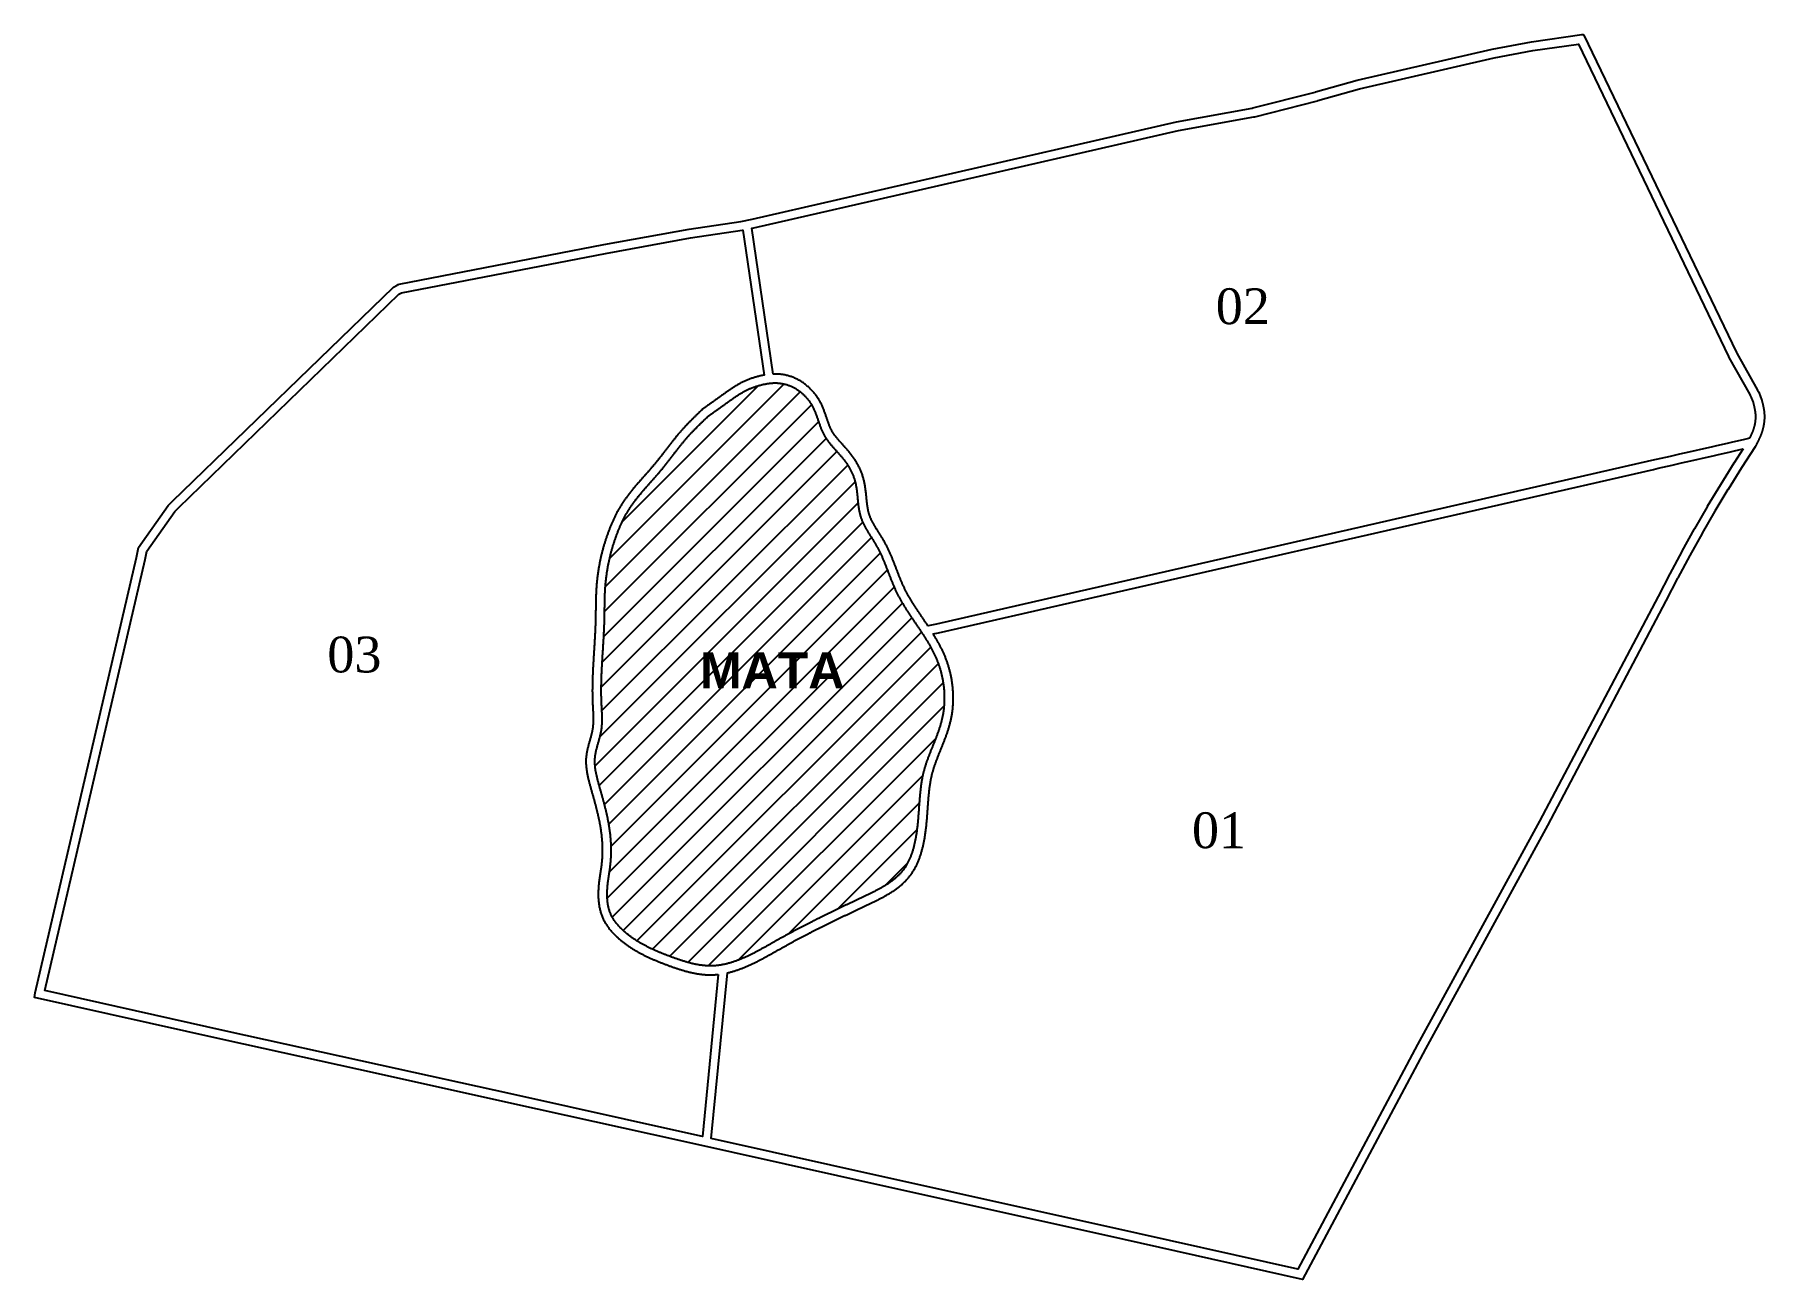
# Model space of a CAD drawing. Extents: x 715443 to 716410, y 7847283 to 7847979.
import ezdxf
from ezdxf.enums import TextEntityAlignment as Align

# ---------------------------------------------------------------- set-up
doc = ezdxf.new("R2010")
doc.units = 0
for name, color, linetype in [('App', 90, 'Continuous'), ('NUMERAÇÕES', 7, 'Continuous'), ('Perímetro', 242, 'Continuous'), ('ÁREAS', 7, 'Continuous')]:
    doc.layers.add(name, color=color, linetype=linetype)
doc.layers.add('NUMERAÇÕES DOS TALHÕES', color=7, linetype='Continuous', true_color=0xffffff)
doc.layers.add('TALHÕES', color=3, linetype='Continuous', true_color=0x00ff00)
doc.styles.add('AREAS', font='times.ttf')
doc.styles.get("Standard").update_dxf_attribs({"font": 'arial.ttf'})

msp = doc.modelspace()

# ---------------------------------------------------------------- texts
at = {"color": 0, "insert": (715815.05, 7847633.85), "char_height": 20, "attachment_point": 1}
msp.add_mtext_dynamic_manual_height_columns('{\\fArial|b1|i0|c0|p34;MATA}', width=82.097, gutter_width=12.5, heights=[2.5], dxfattribs=at)

# ---------------------------------------------------------------- blocks, each defined once
blk = doc.blocks.new('area_de_talhao')
at = {"layer": 'NUMERAÇÕES', "linetype": 'Continuous', "style": 'AREAS'}
blk.add_attdef('NRO', text='', height=20, dxfattribs=at).set_placement((0, 6.08), align=Align.CENTER)
at = {"layer": 'ÁREAS', "linetype": 'Continuous', "style": 'AREAS', "flags": 1}
for tag, height, p in [('AREAREAL', 0.001, (0, 0)), ('AREA', 20, (0, -23.92))]:
    blk.add_attdef(tag, text='', height=height, dxfattribs=at).set_placement(p, align=Align.CENTER)

# ---------------------------------------------------------------- hatches: boundary and pattern name
at = {"layer": 'App'}
h = msp.add_hatch(dxfattribs=at)
h.set_pattern_fill('ANSI31', color=256, scale=3)
h.paths.add_polyline_path([(715854.43, 7847470.89), (715854.81, 7847471.1), (715855.19, 7847471.32), (715855.57, 7847471.53), (715855.95, 7847471.75), (715856.33, 7847471.96), (715857.16, 7847472.43), (715858.26, 7847473.06), (715859.17, 7847473.57), (715859.92, 7847473.99), (715860.67, 7847474.41), (715861.42, 7847474.83), (715862.17, 7847475.24), (715862.92, 7847475.65), (715863.67, 7847476.06), (715864.42, 7847476.47), (715865.17, 7847476.88), (715865.92, 7847477.28), (715866.66, 7847477.68), (715867.41, 7847478.08), (715868.15, 7847478.47), (715868.9, 7847478.87), (715869.64, 7847479.26), (715870.38, 7847479.65), (715871.13, 7847480.04), (715871.87, 7847480.43), (715872.61, 7847480.81), (715873.35, 7847481.19), (715874.1, 7847481.58), (715874.84, 7847481.96), (715875.58, 7847482.34), (715876.32, 7847482.71), (715877.06, 7847483.09), (715877.81, 7847483.46), (715878.55, 7847483.84), (715879.29, 7847484.21), (715880.03, 7847484.58), (715880.78, 7847484.95), (715881.52, 7847485.32), (715882.26, 7847485.69), (715883.01, 7847486.06), (715883.75, 7847486.43), (715884.5, 7847486.79), (715885.06, 7847487.07), (715885.43, 7847487.25), (715885.8, 7847487.43), (715886.18, 7847487.61), (715886.55, 7847487.8), (715886.92, 7847487.98), (715887.3, 7847488.16), (715887.67, 7847488.34), (715888.05, 7847488.52), (715888.42, 7847488.71), (715888.8, 7847488.89), (715889.17, 7847489.07), (715889.55, 7847489.25), (715889.92, 7847489.43), (715890.3, 7847489.61), (715890.67, 7847489.79), (715891.05, 7847489.97), (715891.42, 7847490.16), (715891.8, 7847490.34), (715892.18, 7847490.52), (715892.55, 7847490.7), (715892.93, 7847490.88), (715893.31, 7847491.06), (715893.69, 7847491.24), (715894.07, 7847491.42), (715894.44, 7847491.6), (715894.82, 7847491.79), (715895.2, 7847491.97), (715895.58, 7847492.15), (715895.96, 7847492.33), (715896.34, 7847492.51), (715896.72, 7847492.69), (715897.1, 7847492.87), (715897.48, 7847493.05), (715897.86, 7847493.24), (715898.25, 7847493.42), (715898.63, 7847493.6), (715899.01, 7847493.78), (715899.39, 7847493.96), (715899.78, 7847494.15), (715900.16, 7847494.33), (715900.55, 7847494.51), (715900.93, 7847494.69), (715901.32, 7847494.88), (715901.7, 7847495.06), (715902.09, 7847495.24), (715902.47, 7847495.43), (715902.86, 7847495.61), (715903.25, 7847495.79), (715903.63, 7847495.98), (715904.02, 7847496.16), (715904.41, 7847496.35), (715904.8, 7847496.53), (715905.19, 7847496.72), (715905.58, 7847496.9), (715905.97, 7847497.09), (715906.36, 7847497.27), (715906.75, 7847497.46), (715907.14, 7847497.64), (715907.54, 7847497.83), (715907.93, 7847498.02), (715908.32, 7847498.2), (715908.71, 7847498.39), (715909.11, 7847498.58), (715909.5, 7847498.77), (715909.89, 7847498.96), (715910.28, 7847499.15), (715910.68, 7847499.34), (715911.07, 7847499.54), (715911.46, 7847499.73), (715911.85, 7847499.92), (715912.24, 7847500.12), (715912.63, 7847500.32), (715913.02, 7847500.51), (715913.4, 7847500.71), (715913.79, 7847500.92), (715914.17, 7847501.12), (715914.56, 7847501.32), (715914.94, 7847501.53), (715915.32, 7847501.73), (715915.7, 7847501.94), (715916.08, 7847502.15), (715916.45, 7847502.36), (715916.83, 7847502.58), (715917.2, 7847502.79), (715917.57, 7847503.01), (715917.94, 7847503.23), (715918.31, 7847503.45), (715918.67, 7847503.68), (715919.03, 7847503.9), (715919.39, 7847504.13), (715919.75, 7847504.36), (715920.11, 7847504.6), (715920.46, 7847504.83), (715920.81, 7847505.07), (715921.15, 7847505.31), (715921.5, 7847505.55), (715921.84, 7847505.8), (715922.17, 7847506.05), (715922.51, 7847506.3), (715922.84, 7847506.56), (715923.17, 7847506.81), (715923.49, 7847507.08), (715923.81, 7847507.34), (715924.13, 7847507.61), (715924.44, 7847507.88), (715924.75, 7847508.15), (715925.06, 7847508.43), (715925.36, 7847508.71), (715925.66, 7847508.99), (715925.95, 7847509.28), (715926.24, 7847509.57), (715926.52, 7847509.86), (715926.8, 7847510.16), (715927.08, 7847510.46), (715927.35, 7847510.77), (715927.62, 7847511.08), (715927.88, 7847511.39), (715928.14, 7847511.71), (715928.39, 7847512.03), (715928.64, 7847512.36), (715928.88, 7847512.69), (715929.11, 7847513.02), (715929.35, 7847513.36), (715929.57, 7847513.7), (715929.8, 7847514.05), (715930.02, 7847514.39), (715930.23, 7847514.75), (715930.44, 7847515.1), (715930.64, 7847515.46), (715930.84, 7847515.83), (715931.04, 7847516.19), (715931.23, 7847516.56), (715931.42, 7847516.93), (715931.6, 7847517.31), (715931.78, 7847517.69), (715931.95, 7847518.07), (715932.12, 7847518.45), (715932.29, 7847518.84), (715932.45, 7847519.23), (715932.61, 7847519.62), (715932.76, 7847520.01), (715932.91, 7847520.41), (715933.06, 7847520.81), (715933.2, 7847521.21), (715933.34, 7847521.61), (715933.48, 7847522.02), (715933.61, 7847522.42), (715933.74, 7847522.83), (715933.87, 7847523.24), (715933.99, 7847523.66), (715934.11, 7847524.07), (715934.23, 7847524.49), (715934.34, 7847524.9), (715934.45, 7847525.32), (715934.56, 7847525.74), (715934.66, 7847526.16), (715934.76, 7847526.59), (715934.86, 7847527.01), (715934.96, 7847527.43), (715935.05, 7847527.86), (715935.14, 7847528.29), (715935.23, 7847528.71), (715935.31, 7847529.14), (715935.39, 7847529.57), (715935.47, 7847530), (715935.55, 7847530.43), (715935.63, 7847530.86), (715935.7, 7847531.29), (715935.77, 7847531.72), (715935.84, 7847532.15), (715935.9, 7847532.58), (715935.97, 7847533.01), (715936.03, 7847533.44), (715936.09, 7847533.87), (715936.15, 7847534.3), (715936.2, 7847534.73), (715936.26, 7847535.16), (715936.31, 7847535.59), (715936.36, 7847536.02), (715936.41, 7847536.45), (715936.46, 7847536.88), (715936.51, 7847537.31), (715936.55, 7847537.73), (715936.6, 7847538.16), (715936.64, 7847538.59), (715936.68, 7847539.02), (715936.72, 7847539.45), (715936.76, 7847539.87), (715936.8, 7847540.3), (715936.84, 7847540.73), (715936.87, 7847541.15), (715936.91, 7847541.58), (715936.94, 7847542.01), (715936.98, 7847542.43), (715937.01, 7847542.86), (715937.05, 7847543.28), (715937.08, 7847543.71), (715937.11, 7847544.13), (715937.14, 7847544.56), (715937.17, 7847544.98), (715937.2, 7847545.4), (715937.23, 7847545.83), (715937.26, 7847546.25), (715937.29, 7847546.67), (715937.32, 7847547.1), (715937.35, 7847547.52), (715937.42, 7847548.45), (715937.51, 7847549.67), (715937.6, 7847550.92), (715937.7, 7847552.16), (715937.8, 7847553.41), (715937.92, 7847554.66), (715938.04, 7847555.9), (715938.18, 7847557.14), (715938.32, 7847558.38), (715938.49, 7847559.61), (715938.67, 7847560.84), (715938.86, 7847562.07), (715939.08, 7847563.29), (715939.28, 7847564.29), (715939.45, 7847565.1), (715939.62, 7847565.91), (715939.81, 7847566.71), (715940.02, 7847567.52), (715940.23, 7847568.31), (715940.45, 7847569.11), (715940.69, 7847569.91), (715940.94, 7847570.7), (715941.19, 7847571.49), (715941.46, 7847572.28), (715941.73, 7847573.07), (715942.01, 7847573.86), (715942.3, 7847574.65), (715942.59, 7847575.43), (715942.89, 7847576.22), (715943.19, 7847577), (715943.5, 7847577.78), (715943.81, 7847578.56), (715944.12, 7847579.34), (715944.43, 7847580.11), (715944.68, 7847580.73), (715944.84, 7847581.13), (715945, 7847581.52), (715945.16, 7847581.91), (715945.32, 7847582.3), (715945.47, 7847582.7), (715945.63, 7847583.09), (715945.79, 7847583.48), (715945.95, 7847583.88), (715946.1, 7847584.27), (715946.26, 7847584.67), (715946.42, 7847585.06), (715946.57, 7847585.45), (715946.72, 7847585.85), (715946.88, 7847586.25), (715947.03, 7847586.64), (715947.18, 7847587.04), (715947.33, 7847587.43), (715947.48, 7847587.83), (715947.62, 7847588.23), (715947.77, 7847588.63), (715947.91, 7847589.02), (715948.06, 7847589.42), (715948.2, 7847589.82), (715948.33, 7847590.22), (715948.47, 7847590.62), (715948.61, 7847591.02), (715948.74, 7847591.43), (715948.87, 7847591.83), (715949, 7847592.23), (715949.12, 7847592.63), (715949.24, 7847593.04), (715949.37, 7847593.44), (715949.48, 7847593.85), (715949.6, 7847594.26), (715949.71, 7847594.66), (715949.82, 7847595.07), (715949.93, 7847595.48), (715950.03, 7847595.89), (715950.13, 7847596.3), (715950.23, 7847596.71), (715950.32, 7847597.12), (715950.41, 7847597.54), (715950.5, 7847597.95), (715950.58, 7847598.37), (715950.66, 7847598.78), (715950.74, 7847599.2), (715950.81, 7847599.62), (715950.88, 7847600.03), (715950.95, 7847600.45), (715951.01, 7847600.87), (715951.07, 7847601.29), (715951.12, 7847601.72), (715951.17, 7847602.14), (715951.22, 7847602.56), (715951.26, 7847602.98), (715951.31, 7847603.41), (715951.34, 7847603.83), (715951.38, 7847604.26), (715951.41, 7847604.68), (715951.44, 7847605.11), (715951.46, 7847605.53), (715951.48, 7847605.96), (715951.5, 7847606.39), (715951.51, 7847606.81), (715951.52, 7847607.24), (715951.53, 7847607.67), (715951.53, 7847608.09), (715951.53, 7847608.52), (715951.53, 7847608.95), (715951.52, 7847609.38), (715951.51, 7847609.81), (715951.5, 7847610.23), (715951.48, 7847610.66), (715951.46, 7847611.09), (715951.44, 7847611.52), (715951.41, 7847611.94), (715951.38, 7847612.37), (715951.35, 7847612.8), (715951.31, 7847613.23), (715951.27, 7847613.65), (715951.23, 7847614.08), (715951.19, 7847614.51), (715951.14, 7847614.93), (715951.08, 7847615.36), (715951.03, 7847615.78), (715950.97, 7847616.21), (715950.91, 7847616.63), (715950.84, 7847617.06), (715950.77, 7847617.48), (715950.7, 7847617.9), (715950.63, 7847618.32), (715950.55, 7847618.74), (715950.47, 7847619.16), (715950.38, 7847619.58), (715950.3, 7847620), (715950.21, 7847620.42), (715950.11, 7847620.84), (715950.02, 7847621.26), (715949.92, 7847621.67), (715949.82, 7847622.09), (715949.71, 7847622.5), (715949.6, 7847622.91), (715949.49, 7847623.33), (715949.38, 7847623.74), (715949.26, 7847624.15), (715949.14, 7847624.56), (715949.01, 7847624.96), (715948.89, 7847625.37), (715948.76, 7847625.78), (715948.62, 7847626.18), (715948.49, 7847626.58), (715948.35, 7847626.99), (715948.21, 7847627.39), (715948.06, 7847627.78), (715947.92, 7847628.18), (715947.77, 7847628.58), (715947.61, 7847628.97), (715947.46, 7847629.37), (715947.3, 7847629.76), (715947.14, 7847630.15), (715946.97, 7847630.54), (715946.8, 7847630.92), (715946.63, 7847631.31), (715946.46, 7847631.69), (715946.29, 7847632.08), (715946.11, 7847632.46), (715945.93, 7847632.84), (715945.75, 7847633.22), (715945.56, 7847633.6), (715945.37, 7847633.97), (715945.18, 7847634.35), (715944.99, 7847634.72), (715944.8, 7847635.1), (715944.6, 7847635.47), (715944.41, 7847635.84), (715944.21, 7847636.21), (715944, 7847636.58), (715943.8, 7847636.95), (715943.59, 7847637.31), (715943.39, 7847637.68), (715943.18, 7847638.04), (715942.97, 7847638.41), (715942.75, 7847638.77), (715942.54, 7847639.13), (715942.33, 7847639.5), (715942.11, 7847639.86), (715941.89, 7847640.22), (715941.67, 7847640.58), (715941.45, 7847640.94), (715941.23, 7847641.29), (715941, 7847641.65), (715940.78, 7847642.01), (715940.55, 7847642.36), (715940.32, 7847642.72), (715940.1, 7847643.08), (715939.87, 7847643.43), (715939.64, 7847643.78), (715939.41, 7847644.14), (715939.18, 7847644.49), (715938.94, 7847644.85), (715938.71, 7847645.2), (715938.48, 7847645.55), (715938.24, 7847645.9), (715938.01, 7847646.25), (715937.77, 7847646.61), (715937.54, 7847646.96), (715937.3, 7847647.31), (715937.06, 7847647.66), (715936.83, 7847648.01), (715936.59, 7847648.36), (715936.35, 7847648.71), (715936.11, 7847649.06), (715935.88, 7847649.41), (715935.64, 7847649.76), (715935.4, 7847650.11), (715934.88, 7847650.89), (715934.19, 7847651.9), (715933.49, 7847652.94), (715932.79, 7847653.99), (715932.09, 7847655.05), (715931.52, 7847655.92), (715931.06, 7847656.63), (715930.6, 7847657.34), (715930.15, 7847658.05), (715929.7, 7847658.76), (715929.26, 7847659.48), (715928.82, 7847660.2), (715928.39, 7847660.92), (715927.96, 7847661.64), (715927.54, 7847662.37), (715927.12, 7847663.09), (715926.72, 7847663.83), (715926.31, 7847664.56), (715925.92, 7847665.3), (715925.53, 7847666.05), (715925.15, 7847666.79), (715924.78, 7847667.54), (715924.42, 7847668.29), (715924.07, 7847669.05), (715923.73, 7847669.82), (715923.39, 7847670.58), (715923.06, 7847671.35), (715922.73, 7847672.12), (715922.41, 7847672.9), (715922.1, 7847673.67), (715921.79, 7847674.45), (715921.48, 7847675.23), (715921.17, 7847676.01), (715920.87, 7847676.79), (715920.58, 7847677.56), (715920.34, 7847678.19), (715920.18, 7847678.58), (715920.03, 7847678.97), (715919.88, 7847679.37), (715919.73, 7847679.76), (715919.58, 7847680.15), (715919.43, 7847680.55), (715919.28, 7847680.94), (715919.12, 7847681.33), (715918.97, 7847681.72), (715918.82, 7847682.12), (715918.66, 7847682.51), (715918.51, 7847682.9), (715918.35, 7847683.29), (715918.19, 7847683.68), (715918.03, 7847684.07), (715917.88, 7847684.46), (715917.71, 7847684.85), (715917.55, 7847685.24), (715917.39, 7847685.63), (715917.22, 7847686.02), (715917.06, 7847686.41), (715916.89, 7847686.8), (715916.72, 7847687.18), (715916.55, 7847687.57), (715916.37, 7847687.95), (715916.2, 7847688.34), (715916.02, 7847688.72), (715915.84, 7847689.1), (715915.66, 7847689.48), (715915.48, 7847689.87), (715915.29, 7847690.25), (715915.1, 7847690.62), (715914.91, 7847691), (715914.72, 7847691.38), (715914.52, 7847691.75), (715914.32, 7847692.13), (715914.12, 7847692.5), (715913.91, 7847692.87), (715913.7, 7847693.24), (715913.49, 7847693.61), (715913.28, 7847693.98), (715913.06, 7847694.35), (715912.85, 7847694.72), (715912.63, 7847695.08), (715912.41, 7847695.45), (715912.18, 7847695.81), (715911.96, 7847696.17), (715911.73, 7847696.54), (715911.51, 7847696.9), (715911.28, 7847697.26), (715911.05, 7847697.62), (715910.83, 7847697.99), (715910.27, 7847698.86), (715909.66, 7847699.84), (715909, 7847700.91), (715908.35, 7847701.99), (715907.72, 7847703.08), (715907.12, 7847704.18), (715906.55, 7847705.29), (715906.01, 7847706.42), (715905.52, 7847707.56), (715905.08, 7847708.72), (715904.76, 7847709.68), (715904.53, 7847710.48), (715904.33, 7847711.28), (715904.14, 7847712.08), (715903.97, 7847712.9), (715903.83, 7847713.72), (715903.69, 7847714.54), (715903.57, 7847715.37), (715903.47, 7847716.21), (715903.37, 7847717.04), (715903.28, 7847717.88), (715903.19, 7847718.71), (715903.11, 7847719.47), (715903.04, 7847720.22), (715903, 7847720.65), (715902.96, 7847721.07), (715902.91, 7847721.5), (715902.87, 7847721.92), (715902.82, 7847722.34), (715902.78, 7847722.77), (715902.73, 7847723.19), (715902.68, 7847723.61), (715902.63, 7847724.03), (715902.57, 7847724.45), (715902.51, 7847724.88), (715902.45, 7847725.3), (715902.39, 7847725.71), (715902.32, 7847726.13), (715902.25, 7847726.55), (715902.17, 7847726.97), (715902.09, 7847727.38), (715902.01, 7847727.8), (715901.92, 7847728.21), (715901.83, 7847728.62), (715901.73, 7847729.03), (715901.62, 7847729.44), (715901.51, 7847729.84), (715901.39, 7847730.25), (715901.27, 7847730.65), (715901.14, 7847731.05), (715901.01, 7847731.45), (715900.87, 7847731.85), (715900.72, 7847732.25), (715900.57, 7847732.64), (715900.41, 7847733.03), (715900.25, 7847733.42), (715900.09, 7847733.81), (715899.91, 7847734.2), (715899.74, 7847734.58), (715899.56, 7847734.96), (715899.37, 7847735.34), (715899.18, 7847735.72), (715898.98, 7847736.1), (715898.78, 7847736.47), (715898.57, 7847736.84), (715898.36, 7847737.21), (715898.15, 7847737.57), (715897.93, 7847737.94), (715897.71, 7847738.3), (715897.48, 7847738.66), (715897.25, 7847739.01), (715897.01, 7847739.37), (715896.77, 7847739.72), (715896.52, 7847740.06), (715896.28, 7847740.41), (715896.02, 7847740.75), (715895.77, 7847741.09), (715895.51, 7847741.43), (715895.25, 7847741.76), (715894.98, 7847742.1), (715894.71, 7847742.43), (715894.44, 7847742.76), (715894.17, 7847743.08), (715893.89, 7847743.41), (715893.62, 7847743.73), (715893.34, 7847744.05), (715893.06, 7847744.37), (715892.77, 7847744.69), (715892.49, 7847745.01), (715892.21, 7847745.33), (715891.92, 7847745.65), (715891.64, 7847745.96), (715891.35, 7847746.28), (715890.66, 7847747.05), (715889.89, 7847747.9), (715889.07, 7847748.84), (715888.25, 7847749.79), (715887.46, 7847750.76), (715886.69, 7847751.74), (715885.95, 7847752.74), (715885.25, 7847753.77), (715884.6, 7847754.83), (715884.11, 7847755.72), (715883.73, 7847756.46), (715883.38, 7847757.21), (715883.04, 7847757.97), (715882.72, 7847758.74), (715882.41, 7847759.52), (715882.12, 7847760.31), (715881.84, 7847761.1), (715881.56, 7847761.89), (715881.3, 7847762.66), (715881.07, 7847763.32), (715880.94, 7847763.72), (715880.8, 7847764.12), (715880.66, 7847764.53), (715880.53, 7847764.93), (715880.39, 7847765.33), (715880.25, 7847765.73), (715880.1, 7847766.13), (715879.96, 7847766.53), (715879.81, 7847766.93), (715879.66, 7847767.33), (715879.51, 7847767.72), (715879.36, 7847768.11), (715879.2, 7847768.51), (715879.03, 7847768.9), (715878.87, 7847769.28), (715878.7, 7847769.67), (715878.52, 7847770.05), (715878.34, 7847770.43), (715878.15, 7847770.81), (715877.96, 7847771.19), (715877.76, 7847771.56), (715877.56, 7847771.92), (715877.35, 7847772.29), (715877.13, 7847772.65), (715876.91, 7847773.01), (715876.68, 7847773.36), (715876.44, 7847773.71), (715876.2, 7847774.06), (715875.95, 7847774.4), (715875.7, 7847774.74), (715875.44, 7847775.07), (715875.18, 7847775.4), (715874.91, 7847775.73), (715874.63, 7847776.05), (715874.35, 7847776.37), (715874.07, 7847776.68), (715873.78, 7847776.99), (715873.48, 7847777.29), (715873.18, 7847777.59), (715872.88, 7847777.88), (715872.57, 7847778.17), (715872.25, 7847778.46), (715871.94, 7847778.74), (715871.61, 7847779.02), (715871.29, 7847779.28), (715870.95, 7847779.55), (715870.62, 7847779.81), (715870.28, 7847780.06), (715869.93, 7847780.31), (715869.59, 7847780.55), (715869.23, 7847780.79), (715868.88, 7847781.01), (715868.52, 7847781.24), (715868.16, 7847781.45), (715867.79, 7847781.66), (715867.42, 7847781.86), (715867.04, 7847782.06), (715866.66, 7847782.25), (715866.28, 7847782.43), (715865.9, 7847782.6), (715865.51, 7847782.77), (715865.12, 7847782.92), (715864.72, 7847783.07), (715864.32, 7847783.21), (715863.92, 7847783.35), (715863.52, 7847783.47), (715863.11, 7847783.59), (715862.7, 7847783.7), (715862.29, 7847783.8), (715861.88, 7847783.9), (715861.46, 7847783.98), (715861.04, 7847784.06), (715860.63, 7847784.13), (715860.21, 7847784.19), (715859.79, 7847784.25), (715859.37, 7847784.29), (715858.94, 7847784.33), (715858.52, 7847784.36), (715858.1, 7847784.39), (715857.68, 7847784.4), (715857.25, 7847784.41), (715856.83, 7847784.41), (715856.41, 7847784.4), (715855.99, 7847784.39), (715855.57, 7847784.36), (715855.15, 7847784.34), (715854.73, 7847784.3), (715854.31, 7847784.26), (715853.89, 7847784.21), (715853.47, 7847784.16), (715853.06, 7847784.1), (715852.64, 7847784.03), (715852.22, 7847783.97), (715851.81, 7847783.89), (715851.39, 7847783.81), (715850.98, 7847783.73), (715850.57, 7847783.65), (715850.15, 7847783.56), (715849.74, 7847783.46), (715849.33, 7847783.36), (715848.92, 7847783.26), (715848.51, 7847783.15), (715848.1, 7847783.04), (715847.7, 7847782.93), (715847.29, 7847782.81), (715846.89, 7847782.69), (715846.48, 7847782.56), (715846.08, 7847782.43), (715845.68, 7847782.29), (715845.28, 7847782.15), (715844.88, 7847782.01), (715844.49, 7847781.86), (715844.09, 7847781.71), (715843.7, 7847781.56), (715843.31, 7847781.4), (715842.92, 7847781.23), (715842.54, 7847781.06), (715842.15, 7847780.89), (715841.77, 7847780.72), (715841.39, 7847780.54), (715841.01, 7847780.35), (715840.64, 7847780.16), (715840.26, 7847779.97), (715839.89, 7847779.78), (715839.52, 7847779.58), (715839.15, 7847779.37), (715838.79, 7847779.17), (715838.42, 7847778.96), (715838.06, 7847778.74), (715837.7, 7847778.53), (715837.34, 7847778.31), (715836.98, 7847778.09), (715836.63, 7847777.86), (715836.27, 7847777.63), (715835.92, 7847777.41), (715835.57, 7847777.17), (715835.22, 7847776.94), (715834.87, 7847776.71), (715834.52, 7847776.47), (715834.17, 7847776.23), (715833.82, 7847775.99), (715833.48, 7847775.75), (715833.13, 7847775.51), (715832.78, 7847775.26), (715832.44, 7847775.02), (715832.1, 7847774.77), (715831.75, 7847774.53), (715831.41, 7847774.28), (715831.07, 7847774.03), (715830.73, 7847773.79), (715830.38, 7847773.54), (715829.59, 7847772.96), (715828.85, 7847772.43), (715828.16, 7847771.94), (715827.48, 7847771.44), (715826.79, 7847770.95), (715826.28, 7847770.58), (715825.93, 7847770.34), (715825.59, 7847770.1), (715825.25, 7847769.85), (715824.9, 7847769.61), (715824.56, 7847769.36), (715824.22, 7847769.12), (715823.87, 7847768.88), (715823.53, 7847768.63), (715823.19, 7847768.39), (715822.85, 7847768.15), (715822.5, 7847767.9), (715822.16, 7847767.66), (715821.82, 7847767.42), (715821.47, 7847767.18), (715821.13, 7847766.93), (715820.79, 7847766.69), (715820.44, 7847766.45), (715819.76, 7847765.96), (715819.45, 7847765.67), (715819.15, 7847765.38), (715818.84, 7847765.09), (715818.54, 7847764.8), (715818.23, 7847764.51), (715817.93, 7847764.22), (715817.62, 7847763.92), (715817.32, 7847763.63), (715817.02, 7847763.34), (715816.71, 7847763.05), (715816.41, 7847762.75), (715816.11, 7847762.46), (715815.81, 7847762.17), (715815.5, 7847761.87), (715815.2, 7847761.58), (715814.9, 7847761.28), (715814.6, 7847760.99), (715814.3, 7847760.69), (715814, 7847760.39), (715813.71, 7847760.1), (715813.41, 7847759.8), (715813.11, 7847759.5), (715812.82, 7847759.2), (715812.52, 7847758.9), (715812.23, 7847758.6), (715811.93, 7847758.3), (715811.64, 7847758), (715811.35, 7847757.69), (715811.06, 7847757.39), (715810.77, 7847757.08), (715810.48, 7847756.78), (715810.2, 7847756.47), (715809.91, 7847756.16), (715809.63, 7847755.85), (715809.34, 7847755.54), (715809.06, 7847755.23), (715808.78, 7847754.92), (715808.5, 7847754.6), (715808.22, 7847754.29), (715807.95, 7847753.97), (715807.67, 7847753.65), (715807.4, 7847753.33), (715807.12, 7847753.01), (715806.85, 7847752.69), (715806.58, 7847752.37), (715806.31, 7847752.05), (715806.04, 7847751.73), (715805.78, 7847751.4), (715805.51, 7847751.08), (715805.24, 7847750.75), (715804.98, 7847750.43), (715804.71, 7847750.1), (715804.45, 7847749.77), (715804.19, 7847749.44), (715803.92, 7847749.11), (715803.66, 7847748.78), (715803.4, 7847748.45), (715803.14, 7847748.12), (715802.88, 7847747.79), (715802.62, 7847747.46), (715802.36, 7847747.13), (715802.1, 7847746.79), (715801.85, 7847746.46), (715801.59, 7847746.13), (715801.33, 7847745.8), (715801.07, 7847745.46), (715800.82, 7847745.13), (715800.56, 7847744.79), (715800.3, 7847744.46), (715800.04, 7847744.13), (715799.79, 7847743.79), (715799.53, 7847743.46), (715798.96, 7847742.72), (715798.22, 7847741.76), (715797.45, 7847740.77), (715796.68, 7847739.78), (715795.9, 7847738.79), (715795.11, 7847737.81), (715794.45, 7847737), (715793.92, 7847736.35), (715793.39, 7847735.7), (715792.85, 7847735.06), (715792.31, 7847734.42), (715791.76, 7847733.78), (715791.21, 7847733.15), (715790.66, 7847732.51), (715790.1, 7847731.88), (715789.55, 7847731.26), (715789, 7847730.63), (715788.56, 7847730.14), (715788.28, 7847729.83), (715788, 7847729.51), (715787.72, 7847729.2), (715787.44, 7847728.88), (715787.16, 7847728.57), (715786.88, 7847728.25), (715786.61, 7847727.94), (715786.33, 7847727.62), (715786.05, 7847727.31), (715785.77, 7847726.99), (715785.49, 7847726.68), (715785.21, 7847726.36), (715784.94, 7847726.04), (715784.66, 7847725.73), (715784.38, 7847725.41), (715784.11, 7847725.09), (715783.83, 7847724.77), (715783.56, 7847724.45), (715783.28, 7847724.13), (715783.01, 7847723.81), (715782.74, 7847723.49), (715782.47, 7847723.17), (715782.2, 7847722.85), (715781.93, 7847722.52), (715781.66, 7847722.2), (715781.39, 7847721.87), (715781.12, 7847721.54), (715780.86, 7847721.22), (715780.59, 7847720.89), (715780.33, 7847720.56), (715780.07, 7847720.23), (715779.81, 7847719.89), (715779.55, 7847719.56), (715779.29, 7847719.23), (715779.04, 7847718.89), (715778.78, 7847718.55), (715778.53, 7847718.22), (715778.28, 7847717.88), (715778.03, 7847717.54), (715777.78, 7847717.2), (715777.54, 7847716.85), (715777.29, 7847716.51), (715777.05, 7847716.16), (715776.81, 7847715.82), (715776.57, 7847715.47), (715776.34, 7847715.12), (715776.11, 7847714.77), (715775.87, 7847714.42), (715775.64, 7847714.07), (715775.42, 7847713.71), (715775.19, 7847713.36), (715774.97, 7847713), (715774.75, 7847712.64), (715774.53, 7847712.28), (715774.32, 7847711.92), (715774.1, 7847711.56), (715773.89, 7847711.19), (715773.68, 7847710.83), (715773.48, 7847710.46), (715773.28, 7847710.09), (715773.08, 7847709.72), (715772.88, 7847709.35), (715772.68, 7847708.98), (715772.49, 7847708.61), (715772.3, 7847708.23), (715772.11, 7847707.85), (715771.92, 7847707.48), (715771.74, 7847707.1), (715771.56, 7847706.72), (715771.38, 7847706.34), (715771.2, 7847705.96), (715771.02, 7847705.57), (715770.85, 7847705.19), (715770.68, 7847704.8), (715770.51, 7847704.42), (715770.34, 7847704.03), (715770.18, 7847703.64), (715770.01, 7847703.25), (715769.85, 7847702.86), (715769.69, 7847702.47), (715769.53, 7847702.08), (715769.38, 7847701.69), (715769.22, 7847701.3), (715769.07, 7847700.91), (715768.91, 7847700.51), (715768.76, 7847700.12), (715768.62, 7847699.72), (715768.47, 7847699.33), (715768.32, 7847698.93), (715768.18, 7847698.53), (715768.04, 7847698.13), (715767.9, 7847697.74), (715767.76, 7847697.34), (715767.62, 7847696.94), (715767.48, 7847696.54), (715767.35, 7847696.14), (715767.22, 7847695.74), (715767.08, 7847695.33), (715766.96, 7847694.93), (715766.83, 7847694.53), (715766.7, 7847694.13), (715766.58, 7847693.72), (715766.45, 7847693.32), (715766.33, 7847692.91), (715766.21, 7847692.51), (715766.09, 7847692.1), (715765.98, 7847691.69), (715765.86, 7847691.29), (715765.75, 7847690.88), (715765.64, 7847690.47), (715765.52, 7847690.06), (715765.42, 7847689.66), (715765.31, 7847689.25), (715765.2, 7847688.84), (715765.1, 7847688.43), (715765, 7847688.02), (715764.9, 7847687.61), (715764.8, 7847687.2), (715764.7, 7847686.78), (715764.61, 7847686.37), (715764.51, 7847685.96), (715764.42, 7847685.55), (715764.33, 7847685.14), (715764.24, 7847684.72), (715764.15, 7847684.31), (715764.07, 7847683.89), (715763.98, 7847683.48), (715763.9, 7847683.07), (715763.82, 7847682.65), (715763.74, 7847682.24), (715763.66, 7847681.82), (715763.59, 7847681.41), (715763.51, 7847680.99), (715763.44, 7847680.57), (715763.37, 7847680.16), (715763.3, 7847679.74), (715763.23, 7847679.32), (715763.17, 7847678.91), (715763.1, 7847678.49), (715763.04, 7847678.07), (715762.98, 7847677.65), (715762.92, 7847677.24), (715762.86, 7847676.82), (715762.81, 7847676.4), (715762.75, 7847675.98), (715762.7, 7847675.56), (715762.65, 7847675.14), (715762.6, 7847674.73), (715762.55, 7847674.31), (715762.51, 7847673.89), (715762.46, 7847673.47), (715762.42, 7847673.05), (715762.38, 7847672.63), (715762.34, 7847672.21), (715762.3, 7847671.79), (715762.27, 7847671.37), (715762.24, 7847670.95), (715762.2, 7847670.53), (715762.17, 7847670.11), (715762.14, 7847669.69), (715762.12, 7847669.27), (715762.09, 7847668.85), (715762.07, 7847668.43), (715762.04, 7847668.01), (715762.02, 7847667.59), (715762, 7847667.17), (715761.98, 7847666.75), (715761.97, 7847666.33), (715761.95, 7847665.91), (715761.93, 7847665.49), (715761.92, 7847665.07), (715761.91, 7847664.65), (715761.89, 7847664.22), (715761.88, 7847663.8), (715761.87, 7847663.38), (715761.86, 7847662.96), (715761.85, 7847662.54), (715761.84, 7847662.12), (715761.84, 7847661.7), (715761.83, 7847661.28), (715761.82, 7847660.86), (715761.82, 7847660.44), (715761.81, 7847660.02), (715761.8, 7847659.6), (715761.8, 7847659.17), (715761.79, 7847658.75), (715761.79, 7847658.33), (715761.78, 7847657.91), (715761.78, 7847657.49), (715761.77, 7847657.07), (715761.76, 7847656.14), (715761.74, 7847654.92), (715761.72, 7847653.67), (715761.7, 7847652.42), (715761.67, 7847651.39), (715761.65, 7847650.55), (715761.62, 7847649.71), (715761.59, 7847648.87), (715761.56, 7847648.02), (715761.53, 7847647.18), (715761.49, 7847646.34), (715761.45, 7847645.5), (715761.41, 7847644.66), (715761.37, 7847643.82), (715761.33, 7847642.98), (715761.28, 7847642.14), (715761.23, 7847641.3), (715761.19, 7847640.46), (715761.14, 7847639.62), (715761.1, 7847638.98), (715761.07, 7847638.56), (715761.05, 7847638.14), (715761.02, 7847637.72), (715761, 7847637.3), (715760.97, 7847636.88), (715760.94, 7847636.46), (715760.92, 7847636.04), (715760.89, 7847635.62), (715760.87, 7847635.2), (715760.84, 7847634.78), (715760.81, 7847634.36), (715760.79, 7847633.94), (715760.76, 7847633.52), (715760.74, 7847633.1), (715760.71, 7847632.68), (715760.68, 7847632.26), (715760.66, 7847631.84), (715760.63, 7847631.42), (715760.61, 7847631), (715760.58, 7847630.58), (715760.56, 7847630.16), (715760.53, 7847629.74), (715760.51, 7847629.32), (715760.48, 7847628.89), (715760.46, 7847628.47), (715760.43, 7847628.05), (715760.41, 7847627.63), (715760.39, 7847627.21), (715760.36, 7847626.79), (715760.34, 7847626.37), (715760.32, 7847625.95), (715760.3, 7847625.53), (715760.27, 7847625.11), (715760.25, 7847624.69), (715760.23, 7847624.27), (715760.21, 7847623.85), (715760.19, 7847623.43), (715760.17, 7847623.01), (715760.15, 7847622.59), (715760.13, 7847622.17), (715760.12, 7847621.75), (715760.1, 7847621.33), (715760.08, 7847620.91), (715760.07, 7847620.49), (715760.05, 7847620.07), (715760.04, 7847619.65), (715760.02, 7847619.23), (715760.01, 7847618.81), (715760, 7847618.39), (715759.98, 7847617.97), (715759.97, 7847617.55), (715759.96, 7847617.13), (715759.95, 7847616.71), (715759.94, 7847616.29), (715759.94, 7847615.87), (715759.93, 7847615.45), (715759.92, 7847615.03), (715759.92, 7847614.61), (715759.91, 7847614.19), (715759.91, 7847613.77), (715759.91, 7847613.35), (715759.9, 7847612.93), (715759.9, 7847612.51), (715759.9, 7847612.09), (715759.91, 7847611.67), (715759.91, 7847611.25), (715759.91, 7847610.83), (715759.92, 7847610.4), (715759.92, 7847609.98), (715759.93, 7847609.56), (715759.94, 7847609.14), (715759.95, 7847608.72), (715759.96, 7847608.3), (715759.97, 7847607.88), (715759.98, 7847607.45), (715759.99, 7847607.03), (715760.01, 7847606.61), (715760.03, 7847606.19), (715760.04, 7847605.76), (715760.06, 7847605.34), (715760.08, 7847604.92), (715760.1, 7847604.5), (715760.13, 7847604.07), (715760.15, 7847603.65), (715760.17, 7847603.23), (715760.23, 7847602.19), (715760.29, 7847601.05), (715760.34, 7847599.8), (715760.39, 7847598.55), (715760.41, 7847597.29), (715760.41, 7847596.03), (715760.39, 7847594.77), (715760.34, 7847593.73), (715760.28, 7847592.89), (715760.2, 7847592.06), (715760.1, 7847591.23), (715759.94, 7847590.08), (715759.93, 7847590.08), (715759.76, 7847589.17), (715759.59, 7847588.34), (715759.4, 7847587.52), (715759.2, 7847586.7), (715758.98, 7847585.89), (715758.76, 7847585.07), (715758.54, 7847584.28), (715758.35, 7847583.62), (715758.23, 7847583.21), (715758.11, 7847582.8), (715758, 7847582.39), (715757.88, 7847581.98), (715757.77, 7847581.57), (715757.66, 7847581.16), (715757.55, 7847580.75), (715757.44, 7847580.35), (715757.34, 7847579.94), (715757.24, 7847579.53), (715757.14, 7847579.12), (715757.04, 7847578.71), (715756.95, 7847578.3), (715756.87, 7847577.89), (715756.79, 7847577.48), (715756.71, 7847577.07), (715756.64, 7847576.66), (715756.58, 7847576.24), (715756.52, 7847575.83), (715756.47, 7847575.42), (715756.43, 7847575.01), (715756.39, 7847574.59), (715756.36, 7847574.18), (715756.34, 7847573.77), (715756.33, 7847573.35), (715756.33, 7847572.94), (715756.33, 7847572.52), (715756.34, 7847572.1), (715756.35, 7847571.69), (715756.37, 7847571.27), (715756.4, 7847570.85), (715756.44, 7847570.44), (715756.48, 7847570.02), (715756.52, 7847569.6), (715756.57, 7847569.18), (715756.63, 7847568.77), (715756.69, 7847568.35), (715756.76, 7847567.93), (715756.83, 7847567.51), (715756.9, 7847567.1), (715756.98, 7847566.68), (715757.06, 7847566.26), (715757.15, 7847565.84), (715757.24, 7847565.43), (715757.33, 7847565.01), (715757.43, 7847564.59), (715757.53, 7847564.18), (715757.63, 7847563.76), (715757.73, 7847563.35), (715757.84, 7847562.93), (715757.95, 7847562.52), (715758.05, 7847562.1), (715758.16, 7847561.69), (715758.28, 7847561.28), (715758.39, 7847560.86), (715758.5, 7847560.45), (715758.62, 7847560.04), (715758.73, 7847559.63), (715758.84, 7847559.22), (715758.96, 7847558.81), (715759.07, 7847558.41), (715759.19, 7847558), (715759.3, 7847557.59), (715759.41, 7847557.18), (715759.53, 7847556.78), (715759.64, 7847556.37), (715759.76, 7847555.97), (715760.01, 7847555.07), (715760.34, 7847553.9), (715760.67, 7847552.7), (715761, 7847551.5), (715761.33, 7847550.29), (715761.6, 7847549.29), (715761.81, 7847548.48), (715762.02, 7847547.67), (715762.22, 7847546.85), (715762.42, 7847546.03), (715762.62, 7847545.22), (715762.81, 7847544.4), (715763, 7847543.58), (715763.18, 7847542.75), (715763.36, 7847541.93), (715763.53, 7847541.11), (715763.7, 7847540.28), (715763.86, 7847539.45), (715764.01, 7847538.62), (715764.16, 7847537.79), (715764.3, 7847536.96), (715764.43, 7847536.13), (715764.56, 7847535.29), (715764.68, 7847534.46), (715764.79, 7847533.62), (715764.9, 7847532.78), (715764.99, 7847531.94), (715765.08, 7847531.11), (715765.16, 7847530.26), (715765.23, 7847529.42), (715765.29, 7847528.58), (715765.35, 7847527.73), (715765.39, 7847526.89), (715765.42, 7847526.05), (715765.45, 7847525.2), (715765.47, 7847524.36), (715765.47, 7847523.51), (715765.47, 7847522.67), (715765.46, 7847521.82), (715765.44, 7847520.98), (715765.41, 7847520.14), (715765.37, 7847519.3), (715765.32, 7847518.46), (715765.26, 7847517.62), (715765.19, 7847516.78), (715765.11, 7847515.95), (715765.02, 7847515.12), (715764.93, 7847514.29), (715764.82, 7847513.46), (715764.7, 7847512.64), (715764.59, 7847511.82), (715764.47, 7847511.01), (715764.37, 7847510.34), (715764.19, 7847509.2), (715764.11, 7847508.68), (715764.05, 7847508.27), (715763.99, 7847507.85), (715763.93, 7847507.44), (715763.87, 7847507.02), (715763.81, 7847506.6), (715763.76, 7847506.18), (715763.7, 7847505.76), (715763.65, 7847505.34), (715763.6, 7847504.92), (715763.55, 7847504.5), (715763.5, 7847504.08), (715763.46, 7847503.65), (715763.42, 7847503.23), (715763.38, 7847502.8), (715763.35, 7847502.38), (715763.32, 7847501.95), (715763.29, 7847501.52), (715763.26, 7847501.09), (715763.24, 7847500.66), (715763.23, 7847500.23), (715763.21, 7847499.8), (715763.2, 7847499.37), (715763.2, 7847498.94), (715763.2, 7847498.51), (715763.2, 7847498.08), (715763.21, 7847497.65), (715763.23, 7847497.22), (715763.24, 7847496.79), (715763.27, 7847496.36), (715763.3, 7847495.93), (715763.33, 7847495.51), (715763.37, 7847495.08), (715763.41, 7847494.65), (715763.47, 7847494.23), (715763.52, 7847493.81), (715763.58, 7847493.39), (715763.65, 7847492.97), (715763.73, 7847492.55), (715763.81, 7847492.14), (715763.9, 7847491.73), (715763.99, 7847491.32), (715764.09, 7847490.91), (715764.2, 7847490.5), (715764.32, 7847490.1), (715764.44, 7847489.7), (715764.57, 7847489.3), (715764.7, 7847488.91), (715764.85, 7847488.51), (715765, 7847488.13), (715765.16, 7847487.74), (715765.33, 7847487.36), (715765.5, 7847486.98), (715765.69, 7847486.61), (715765.88, 7847486.23), (715766.08, 7847485.87), (715766.28, 7847485.5), (715766.5, 7847485.14), (715766.72, 7847484.78), (715766.94, 7847484.43), (715767.18, 7847484.08), (715767.42, 7847483.73), (715767.66, 7847483.39), (715767.91, 7847483.05), (715768.17, 7847482.71), (715768.43, 7847482.38), (715768.7, 7847482.05), (715768.97, 7847481.72), (715769.25, 7847481.4), (715769.53, 7847481.07), (715769.82, 7847480.76), (715770.11, 7847480.44), (715770.4, 7847480.13), (715770.7, 7847479.83), (715771.01, 7847479.52), (715771.31, 7847479.22), (715771.62, 7847478.92), (715771.93, 7847478.63), (715772.25, 7847478.34), (715772.57, 7847478.05), (715772.89, 7847477.77), (715773.21, 7847477.48), (715773.54, 7847477.21), (715773.86, 7847476.93), (715774.19, 7847476.66), (715774.52, 7847476.39), (715774.86, 7847476.13), (715775.19, 7847475.86), (715775.53, 7847475.6), (715775.86, 7847475.35), (715776.2, 7847475.09), (715776.54, 7847474.84), (715776.88, 7847474.59), (715777.23, 7847474.35), (715777.57, 7847474.11), (715777.92, 7847473.87), (715778.27, 7847473.63), (715778.62, 7847473.39), (715778.97, 7847473.16), (715779.32, 7847472.93), (715779.67, 7847472.71), (715780.03, 7847472.48), (715780.38, 7847472.26), (715780.74, 7847472.04), (715781.1, 7847471.83), (715781.46, 7847471.61), (715781.82, 7847471.4), (715782.19, 7847471.19), (715782.55, 7847470.98), (715782.92, 7847470.78), (715783.28, 7847470.57), (715783.65, 7847470.37), (715784.02, 7847470.17), (715784.39, 7847469.97), (715784.76, 7847469.78), (715785.13, 7847469.59), (715785.51, 7847469.39), (715785.88, 7847469.2), (715786.26, 7847469.02), (715786.64, 7847468.83), (715787.02, 7847468.65), (715787.4, 7847468.46), (715787.78, 7847468.28), (715788.16, 7847468.1), (715788.54, 7847467.93), (715788.92, 7847467.75), (715789.31, 7847467.58), (715789.69, 7847467.4), (715790.08, 7847467.23), (715790.47, 7847467.06), (715790.86, 7847466.89), (715791.24, 7847466.72), (715791.63, 7847466.56), (715792.03, 7847466.39), (715792.42, 7847466.23), (715792.81, 7847466.07), (715793.2, 7847465.91), (715793.6, 7847465.74), (715793.99, 7847465.59), (715794.39, 7847465.43), (715794.78, 7847465.27), (715795.18, 7847465.11), (715795.58, 7847464.96), (715795.98, 7847464.8), (715796.38, 7847464.65), (715796.78, 7847464.49), (715797.18, 7847464.34), (715797.58, 7847464.19), (715797.98, 7847464.04), (715798.38, 7847463.89), (715798.79, 7847463.74), (715799.19, 7847463.59), (715799.6, 7847463.44), (715800, 7847463.29), (715800.41, 7847463.15), (715800.81, 7847463), (715801.22, 7847462.85), (715801.62, 7847462.71), (715802.03, 7847462.57), (715802.44, 7847462.42), (715802.85, 7847462.28), (715803.25, 7847462.14), (715803.66, 7847462.01), (715804.07, 7847461.87), (715804.48, 7847461.74), (715804.89, 7847461.6), (715805.3, 7847461.47), (715805.71, 7847461.34), (715806.12, 7847461.22), (715806.53, 7847461.09), (715806.94, 7847460.97), (715807.36, 7847460.85), (715807.77, 7847460.73), (715808.18, 7847460.61), (715808.59, 7847460.5), (715809, 7847460.39), (715809.41, 7847460.28), (715809.83, 7847460.18), (715810.24, 7847460.07), (715810.65, 7847459.97), (715811.06, 7847459.88), (715811.48, 7847459.78), (715811.89, 7847459.69), (715812.3, 7847459.61), (715812.71, 7847459.52), (715813.13, 7847459.44), (715813.54, 7847459.36), (715813.95, 7847459.29), (715814.36, 7847459.22), (715814.78, 7847459.15), (715815.19, 7847459.09), (715815.6, 7847459.03), (715816.01, 7847458.98), (715816.42, 7847458.93), (715816.83, 7847458.88), (715817.25, 7847458.84), (715817.66, 7847458.8), (715818.07, 7847458.76), (715818.48, 7847458.73), (715818.89, 7847458.71), (715819.3, 7847458.69), (715819.71, 7847458.67), (715820.12, 7847458.66), (715820.53, 7847458.66), (715820.94, 7847458.66), (715821.34, 7847458.66), (715821.75, 7847458.67), (715822.16, 7847458.68), (715822.57, 7847458.7), (715822.97, 7847458.72), (715823.38, 7847458.75), (715823.79, 7847458.78), (715824.19, 7847458.82), (715824.6, 7847458.86), (715825, 7847458.91), (715825.41, 7847458.96), (715825.81, 7847459.02), (715826.22, 7847459.07), (715826.62, 7847459.14), (715827.02, 7847459.21), (715827.43, 7847459.28), (715827.83, 7847459.35), (715828.23, 7847459.43), (715828.63, 7847459.52), (715829.04, 7847459.61), (715829.44, 7847459.7), (715829.84, 7847459.79), (715830.24, 7847459.89), (715830.64, 7847460), (715831.04, 7847460.1), (715831.44, 7847460.21), (715831.84, 7847460.33), (715832.24, 7847460.44), (715832.63, 7847460.56), (715833.03, 7847460.69), (715833.43, 7847460.81), (715833.83, 7847460.94), (715834.22, 7847461.08), (715834.62, 7847461.21), (715835.02, 7847461.35), (715835.41, 7847461.5), (715835.81, 7847461.64), (715836.2, 7847461.79), (715836.6, 7847461.94), (715836.99, 7847462.09), (715837.39, 7847462.25), (715837.78, 7847462.41), (715838.18, 7847462.57), (715838.57, 7847462.73), (715838.96, 7847462.9), (715839.36, 7847463.07), (715839.75, 7847463.24), (715840.14, 7847463.41), (715840.53, 7847463.59), (715840.92, 7847463.77), (715841.32, 7847463.95), (715841.71, 7847464.13), (715842.1, 7847464.31), (715842.49, 7847464.5), (715842.88, 7847464.69), (715843.27, 7847464.88), (715843.66, 7847465.07), (715844.04, 7847465.26), (715844.43, 7847465.45), (715844.82, 7847465.65), (715845.21, 7847465.85), (715845.6, 7847466.05), (715845.98, 7847466.25), (715846.37, 7847466.45), (715846.76, 7847466.65), (715847.15, 7847466.86), (715847.53, 7847467.06), (715847.92, 7847467.27), (715848.3, 7847467.47), (715848.69, 7847467.68), (715849.07, 7847467.89), (715849.46, 7847468.1), (715849.84, 7847468.31), (715850.23, 7847468.53), (715850.61, 7847468.74), (715850.99, 7847468.95), (715851.38, 7847469.16), (715851.76, 7847469.38), (715852.14, 7847469.59), (715852.52, 7847469.81), (715852.91, 7847470.02), (715853.29, 7847470.24), (715853.67, 7847470.45), (715854.05, 7847470.67)])
h.paths.add_polyline_path([(715808.07, 7847602.93), (715898.77, 7847602.93), (715898.77, 7847644.14), (715808.07, 7847644.14)], flags=24)

# ---------------------------------------------------------------- linework, layer by layer
at = {"layer": 'Perímetro', "color": 1, "true_color": 0xff0000}
msp.add_lwpolyline([(716404.6, 7847748.98), (716404.55, 7847748.89), (716404.47, 7847748.74), (716396.86, 7847736.99), (716396.82, 7847736.92), (716389.32, 7847724.93), (716389.28, 7847724.86), (716381.98, 7847712.75), (716381.94, 7847712.68), (716374.85, 7847700.44), (716374.81, 7847700.37), (716367.92, 7847688.01), (716367.88, 7847687.94), (716361.2, 7847675.48), (716361.16, 7847675.4), (716354.65, 7847662.74), (716288.41, 7847537.14), (716220.29, 7847412.4), (716220.27, 7847412.36), (716151.53, 7847283.45), (716041.17, 7847308.13), (715921.31, 7847334.8), (715804.28, 7847360.87), (715708.31, 7847382.22), (715635.48, 7847398.32), (715549.29, 7847417.33), (715443.36, 7847441.04), (715443.69, 7847443.63), (715500.23, 7847686.85), (715501.42, 7847692.4), (715517.88, 7847715.85), (715520.36, 7847718.34), (715643.92, 7847838.03), (715645.96, 7847839.1), (715646.4, 7847839.36), (715646.46, 7847839.38), (715646.78, 7847839.49), (715646.98, 7847839.54), (715761.41, 7847861.73), (715809.01, 7847870.43), (715837.77, 7847874.68), (715844.15, 7847875.97), (715938.49, 7847897.64), (716081.31, 7847930.3), (716123.45, 7847938), (716123.79, 7847938.07), (716158.7, 7847946.97), (716158.84, 7847947.01), (716182.15, 7847953.66), (716257.63, 7847971.03), (716279.44, 7847975.12), (716307.68, 7847979.07), (716307.88, 7847979.09), (716308.24, 7847979.09), (716308.41, 7847979.05), (716308.78, 7847978.89), (716308.8, 7847978.86), (716308.81, 7847978.85), (716394.07, 7847801.35), (716394.22, 7847801.07), (716405.83, 7847780.4), (716406.18, 7847779.74), (716406.44, 7847779.2), (716406.68, 7847778.7), (716406.9, 7847778.2), (716407.11, 7847777.7), (716407.31, 7847777.19), (716407.51, 7847776.68), (716407.7, 7847776.17), (716407.87, 7847775.65), (716408.04, 7847775.13), (716408.15, 7847774.78), (716408.19, 7847774.62), (716408.23, 7847774.46), (716408.27, 7847774.3), (716408.31, 7847774.14), (716408.34, 7847773.98), (716408.38, 7847773.82), (716408.42, 7847773.66), (716408.46, 7847773.5), (716408.5, 7847773.34), (716408.54, 7847773.18), (716408.58, 7847773.02), (716408.62, 7847772.86), (716408.65, 7847772.69), (716408.69, 7847772.53), (716408.73, 7847772.37), (716408.76, 7847772.21), (716408.8, 7847772.05), (716408.84, 7847771.89), (716408.87, 7847771.73), (716408.91, 7847771.57), (716408.94, 7847771.41), (716408.97, 7847771.25), (716409.01, 7847771.09), (716409.04, 7847770.93), (716409.07, 7847770.76), (716409.1, 7847770.6), (716409.13, 7847770.44), (716409.16, 7847770.28), (716409.19, 7847770.12), (716409.22, 7847769.96), (716409.25, 7847769.79), (716409.27, 7847769.63), (716409.3, 7847769.47), (716409.33, 7847769.31), (716409.35, 7847769.15), (716409.37, 7847768.98), (716409.4, 7847768.82), (716409.42, 7847768.66), (716409.44, 7847768.5), (716409.46, 7847768.33), (716409.48, 7847768.17), (716409.49, 7847768.01), (716409.51, 7847767.84), (716409.52, 7847767.68), (716409.54, 7847767.52), (716409.55, 7847767.35), (716409.56, 7847767.19), (716409.57, 7847767.02), (716409.58, 7847766.86), (716409.59, 7847766.7), (716409.6, 7847766.53), (716409.6, 7847766.37), (716409.61, 7847766.2), (716409.61, 7847766.04), (716409.62, 7847765.87), (716409.62, 7847765.71), (716409.62, 7847765.54), (716409.62, 7847765.38), (716409.62, 7847765.21), (716409.61, 7847765.05), (716409.61, 7847764.88), (716409.61, 7847764.72), (716409.6, 7847764.55), (716409.59, 7847764.39), (716409.58, 7847764.22), (716409.57, 7847764.06), (716409.56, 7847763.89), (716409.55, 7847763.73), (716409.54, 7847763.56), (716409.53, 7847763.4), (716409.51, 7847763.23), (716409.5, 7847763.07), (716409.48, 7847762.9), (716409.46, 7847762.74), (716409.44, 7847762.57), (716409.43, 7847762.41), (716409.4, 7847762.24), (716409.38, 7847762.08), (716409.36, 7847761.91), (716409.34, 7847761.75), (716409.31, 7847761.58), (716409.29, 7847761.42), (716409.26, 7847761.26), (716409.23, 7847761.09), (716409.2, 7847760.93), (716409.17, 7847760.77), (716409.14, 7847760.6), (716409.11, 7847760.44), (716409.08, 7847760.28), (716409.05, 7847760.11), (716409.01, 7847759.95), (716408.98, 7847759.79), (716408.94, 7847759.63), (716408.9, 7847759.47), (716408.86, 7847759.31), (716408.83, 7847759.14), (716408.79, 7847758.98), (716408.74, 7847758.82), (716408.7, 7847758.66), (716408.66, 7847758.5), (716408.62, 7847758.34), (716408.57, 7847758.18), (716408.53, 7847758.02), (716408.48, 7847757.86), (716408.43, 7847757.71), (716408.38, 7847757.55), (716408.34, 7847757.39), (716408.29, 7847757.23), (716408.23, 7847757.08), (716408.18, 7847756.92), (716408.13, 7847756.76), (716408.08, 7847756.61), (716408.02, 7847756.45), (716407.97, 7847756.29), (716407.91, 7847756.14), (716407.85, 7847755.99), (716407.8, 7847755.83), (716407.74, 7847755.68), (716407.68, 7847755.52), (716407.62, 7847755.37), (716407.56, 7847755.22), (716407.5, 7847755.06), (716407.44, 7847754.91), (716407.37, 7847754.76), (716407.31, 7847754.61), (716407.25, 7847754.46), (716407.18, 7847754.31), (716407.12, 7847754.16), (716407.05, 7847754), (716406.99, 7847753.85), (716406.92, 7847753.7), (716406.85, 7847753.55), (716406.78, 7847753.4), (716406.72, 7847753.25), (716406.65, 7847753.11), (716406.58, 7847752.96), (716406.51, 7847752.81), (716406.44, 7847752.66), (716406.37, 7847752.51), (716406.3, 7847752.36), (716406.23, 7847752.21), (716406.15, 7847752.07), (716406.08, 7847751.92), (716406.01, 7847751.77), (716405.94, 7847751.62), (716405.87, 7847751.48), (716405.79, 7847751.33), (716405.72, 7847751.18), (716405.64, 7847751.03), (716405.57, 7847750.89), (716405.5, 7847750.74), (716405.42, 7847750.59), (716405.35, 7847750.45), (716405.27, 7847750.3), (716405.2, 7847750.15), (716405.12, 7847750.01), (716405.05, 7847749.86), (716404.97, 7847749.71), (716404.9, 7847749.57), (716404.82, 7847749.42), (716404.75, 7847749.28), (716404.67, 7847749.13)], close=True, dxfattribs=at)
at = {"layer": 'TALHÕES'}
for points in [[(715855.95, 7847789.39), (715843.94, 7847870.83), (715845.2, 7847871.08), (715939.61, 7847892.77), (716082.32, 7847925.4), (716124.43, 7847933.1), (716124.94, 7847933.21), (716159.97, 7847942.13), (716160.18, 7847942.19), (716183.4, 7847948.82), (716258.65, 7847966.14), (716280.25, 7847970.18), (716305.72, 7847973.75), (716389.6, 7847799.12), (716389.82, 7847798.69), (716401.44, 7847778), (716401.73, 7847777.46), (716401.94, 7847777.03), (716402.13, 7847776.63), (716402.31, 7847776.21), (716402.49, 7847775.79), (716402.66, 7847775.37), (716402.82, 7847774.94), (716402.98, 7847774.51), (716403.13, 7847774.07), (716403.27, 7847773.63), (716403.33, 7847773.45), (716403.33, 7847773.42), (716403.37, 7847773.26), (716403.41, 7847773.1), (716403.45, 7847772.94), (716403.49, 7847772.78), (716403.53, 7847772.63), (716403.56, 7847772.48), (716403.6, 7847772.32), (716403.64, 7847772.17), (716403.68, 7847772.01), (716403.71, 7847771.86), (716403.75, 7847771.71), (716403.78, 7847771.56), (716403.82, 7847771.41), (716403.85, 7847771.26), (716403.89, 7847771.11), (716403.92, 7847770.96), (716403.95, 7847770.82), (716403.98, 7847770.67), (716404.02, 7847770.52), (716404.05, 7847770.38), (716404.08, 7847770.23), (716404.11, 7847770.09), (716404.14, 7847769.95), (716404.16, 7847769.8), (716404.19, 7847769.66), (716404.22, 7847769.52), (716404.24, 7847769.38), (716404.27, 7847769.24), (716404.29, 7847769.1), (716404.32, 7847768.97), (716404.34, 7847768.83), (716404.36, 7847768.69), (716404.38, 7847768.56), (716404.4, 7847768.42), (716404.42, 7847768.29), (716404.44, 7847768.15), (716404.46, 7847768.02), (716404.47, 7847767.89), (716404.49, 7847767.75), (716404.51, 7847767.62), (716404.52, 7847767.49), (716404.53, 7847767.36), (716404.54, 7847767.23), (716404.56, 7847767.11), (716404.57, 7847766.98), (716404.57, 7847766.85), (716404.58, 7847766.72), (716404.59, 7847766.59), (716404.6, 7847766.46), (716404.6, 7847766.33), (716404.61, 7847766.2), (716404.61, 7847766.07), (716404.61, 7847765.94), (716404.62, 7847765.81), (716404.62, 7847765.67), (716404.62, 7847765.54), (716404.62, 7847765.41), (716404.62, 7847765.28), (716404.61, 7847765.15), (716404.61, 7847765.01), (716404.61, 7847764.88), (716404.6, 7847764.75), (716404.6, 7847764.62), (716404.59, 7847764.48), (716404.58, 7847764.35), (716404.58, 7847764.22), (716404.57, 7847764.08), (716404.56, 7847763.95), (716404.55, 7847763.82), (716404.53, 7847763.68), (716404.52, 7847763.55), (716404.51, 7847763.41), (716404.49, 7847763.28), (716404.48, 7847763.15), (716404.46, 7847763.01), (716404.45, 7847762.88), (716404.43, 7847762.74), (716404.41, 7847762.61), (716404.39, 7847762.48), (716404.37, 7847762.34), (716404.35, 7847762.21), (716404.33, 7847762.07), (716404.3, 7847761.94), (716404.28, 7847761.81), (716404.26, 7847761.67), (716404.23, 7847761.54), (716404.21, 7847761.4), (716404.18, 7847761.27), (716404.15, 7847761.14), (716404.12, 7847761), (716404.09, 7847760.87), (716404.06, 7847760.74), (716404.03, 7847760.6), (716404, 7847760.47), (716403.97, 7847760.34), (716403.94, 7847760.2), (716403.9, 7847760.07), (716403.87, 7847759.94), (716403.83, 7847759.81), (716403.8, 7847759.67), (716403.76, 7847759.54), (716403.72, 7847759.41), (716403.68, 7847759.28), (716403.65, 7847759.15), (716403.61, 7847759.02), (716403.56, 7847758.89), (716403.52, 7847758.76), (716403.48, 7847758.63), (716403.44, 7847758.5), (716403.4, 7847758.37), (716403.35, 7847758.24), (716403.31, 7847758.11), (716403.26, 7847757.98), (716403.21, 7847757.85), (716403.17, 7847757.72), (716403.12, 7847757.59), (716403.07, 7847757.46), (716403.02, 7847757.33), (716402.97, 7847757.2), (716402.91, 7847757.07), (716402.86, 7847756.93), (716402.81, 7847756.8), (716402.75, 7847756.67), (716402.7, 7847756.54), (716402.64, 7847756.41), (716402.59, 7847756.27), (716402.53, 7847756.14), (716402.47, 7847756.01), (716402.41, 7847755.87), (716402.35, 7847755.74), (716402.29, 7847755.61), (716402.23, 7847755.47), (716402.17, 7847755.34), (716402.11, 7847755.2), (716402.05, 7847755.07), (716401.98, 7847754.93), (716401.92, 7847754.8), (716401.85, 7847754.66), (716401.79, 7847754.52), (716401.72, 7847754.39), (716401.66, 7847754.25), (716401.59, 7847754.11), (716401.52, 7847753.97), (716401.45, 7847753.83), (716401.39, 7847753.7), (716401.32, 7847753.56), (716401.29, 7847753.5), (716400.78, 7847753.39), (716397.79, 7847752.7), (716391.8, 7847751.33), (716388.81, 7847750.65), (716382.82, 7847749.28), (716379.83, 7847748.6), (716373.84, 7847747.23), (716370.85, 7847746.54), (716364.86, 7847745.18), (716362.25, 7847744.58), (716357.03, 7847743.39), (716354.42, 7847742.79), (716349.2, 7847741.6), (716346.59, 7847741), (715947.1, 7847649.7), (715942.43, 7847648.63), (715942.4, 7847648.68), (715942.16, 7847649.03), (715941.92, 7847649.39), (715941.69, 7847649.75), (715941.45, 7847650.1), (715941.21, 7847650.45), (715940.97, 7847650.81), (715940.73, 7847651.16), (715940.49, 7847651.51), (715940.25, 7847651.87), (715940.02, 7847652.22), (715939.78, 7847652.57), (715939.54, 7847652.92), (715939.3, 7847653.27), (715939.07, 7847653.62), (715938.83, 7847653.97), (715938.6, 7847654.31), (715938.36, 7847654.66), (715938.13, 7847655.01), (715937.89, 7847655.36), (715937.66, 7847655.7), (715937.43, 7847656.05), (715937.2, 7847656.4), (715936.97, 7847656.74), (715936.74, 7847657.09), (715936.51, 7847657.44), (715936.28, 7847657.78), (715936.05, 7847658.13), (715935.82, 7847658.47), (715935.6, 7847658.82), (715935.38, 7847659.16), (715935.15, 7847659.51), (715934.93, 7847659.85), (715934.71, 7847660.2), (715934.49, 7847660.54), (715934.27, 7847660.89), (715934.06, 7847661.23), (715933.84, 7847661.58), (715933.63, 7847661.92), (715933.42, 7847662.27), (715933.21, 7847662.61), (715933, 7847662.96), (715932.79, 7847663.3), (715932.58, 7847663.65), (715932.38, 7847663.99), (715932.18, 7847664.34), (715931.98, 7847664.68), (715931.78, 7847665.03), (715931.58, 7847665.38), (715931.38, 7847665.72), (715931.19, 7847666.07), (715931, 7847666.42), (715930.81, 7847666.76), (715930.62, 7847667.11), (715930.44, 7847667.46), (715930.25, 7847667.81), (715930.07, 7847668.15), (715929.89, 7847668.5), (715929.72, 7847668.85), (715929.54, 7847669.2), (715929.37, 7847669.55), (715929.2, 7847669.9), (715929.03, 7847670.25), (715928.86, 7847670.61), (715928.7, 7847670.96), (715928.53, 7847671.32), (715928.37, 7847671.68), (715928.21, 7847672.04), (715928.05, 7847672.4), (715927.89, 7847672.77), (715927.73, 7847673.13), (715927.58, 7847673.5), (715927.42, 7847673.87), (715927.27, 7847674.24), (715927.11, 7847674.61), (715926.96, 7847674.99), (715926.81, 7847675.36), (715926.66, 7847675.74), (715926.5, 7847676.12), (715926.35, 7847676.5), (715926.2, 7847676.88), (715926.05, 7847677.26), (715925.9, 7847677.65), (715925.75, 7847678.03), (715925.6, 7847678.42), (715925.45, 7847678.81), (715925.3, 7847679.2), (715925.15, 7847679.59), (715925, 7847679.98), (715924.85, 7847680.37), (715924.7, 7847680.76), (715924.55, 7847681.16), (715924.4, 7847681.55), (715924.25, 7847681.95), (715924.09, 7847682.35), (715923.94, 7847682.75), (715923.78, 7847683.15), (715923.63, 7847683.55), (715923.47, 7847683.95), (715923.31, 7847684.35), (715923.15, 7847684.75), (715922.99, 7847685.15), (715922.83, 7847685.55), (715922.67, 7847685.96), (715922.5, 7847686.36), (715922.33, 7847686.77), (715922.17, 7847687.17), (715921.99, 7847687.58), (715921.82, 7847687.98), (715921.65, 7847688.39), (715921.47, 7847688.8), (715921.29, 7847689.2), (715921.11, 7847689.61), (715920.93, 7847690.02), (715920.74, 7847690.43), (715920.55, 7847690.83), (715920.36, 7847691.24), (715920.17, 7847691.65), (715919.97, 7847692.05), (715919.77, 7847692.46), (715919.57, 7847692.87), (715919.36, 7847693.28), (715919.15, 7847693.68), (715918.94, 7847694.09), (715918.73, 7847694.49), (715918.51, 7847694.9), (715918.28, 7847695.3), (715918.06, 7847695.71), (715917.83, 7847696.1), (715917.6, 7847696.5), (715917.37, 7847696.89), (715917.14, 7847697.28), (715916.91, 7847697.67), (715916.67, 7847698.05), (715916.44, 7847698.43), (715916.21, 7847698.81), (715915.98, 7847699.18), (715915.75, 7847699.55), (715915.52, 7847699.92), (715915.29, 7847700.29), (715915.06, 7847700.65), (715914.83, 7847701.01), (715914.6, 7847701.37), (715914.38, 7847701.73), (715914.16, 7847702.08), (715913.94, 7847702.43), (715913.72, 7847702.78), (715913.51, 7847703.13), (715913.29, 7847703.48), (715913.08, 7847703.82), (715912.88, 7847704.17), (715912.68, 7847704.51), (715912.48, 7847704.85), (715912.28, 7847705.18), (715912.09, 7847705.52), (715911.91, 7847705.85), (715911.72, 7847706.19), (715911.54, 7847706.52), (715911.37, 7847706.85), (715911.2, 7847707.18), (715911.04, 7847707.5), (715910.88, 7847707.83), (715910.73, 7847708.15), (715910.58, 7847708.47), (715910.43, 7847708.79), (715910.3, 7847709.11), (715910.17, 7847709.43), (715910.04, 7847709.75), (715909.92, 7847710.07), (715909.8, 7847710.38), (715909.7, 7847710.69), (715909.59, 7847711.01), (715909.49, 7847711.32), (715909.4, 7847711.64), (715909.31, 7847711.97), (715909.23, 7847712.3), (715909.14, 7847712.64), (715909.07, 7847712.98), (715908.99, 7847713.32), (715908.92, 7847713.67), (715908.85, 7847714.03), (715908.79, 7847714.39), (715908.72, 7847714.75), (715908.67, 7847715.12), (715908.61, 7847715.49), (715908.55, 7847715.87), (715908.5, 7847716.25), (715908.45, 7847716.64), (715908.4, 7847717.03), (715908.36, 7847717.42), (715908.31, 7847717.82), (715908.27, 7847718.22), (715908.22, 7847718.63), (715908.18, 7847719.04), (715908.14, 7847719.45), (715908.1, 7847719.87), (715908.06, 7847720.29), (715908.02, 7847720.72), (715907.97, 7847721.14), (715907.93, 7847721.57), (715907.89, 7847722.01), (715907.84, 7847722.44), (715907.79, 7847722.88), (715907.75, 7847723.32), (715907.69, 7847723.77), (715907.64, 7847724.22), (715907.59, 7847724.67), (715907.53, 7847725.12), (715907.46, 7847725.57), (715907.4, 7847726.03), (715907.33, 7847726.49), (715907.25, 7847726.95), (715907.17, 7847727.42), (715907.09, 7847727.89), (715907, 7847728.35), (715906.9, 7847728.82), (715906.8, 7847729.3), (715906.69, 7847729.77), (715906.58, 7847730.25), (715906.45, 7847730.72), (715906.32, 7847731.2), (715906.18, 7847731.67), (715906.04, 7847732.14), (715905.89, 7847732.61), (715905.73, 7847733.08), (715905.57, 7847733.54), (715905.4, 7847734), (715905.23, 7847734.46), (715905.05, 7847734.91), (715904.86, 7847735.37), (715904.67, 7847735.81), (715904.47, 7847736.26), (715904.27, 7847736.7), (715904.06, 7847737.14), (715903.84, 7847737.58), (715903.62, 7847738.01), (715903.4, 7847738.44), (715903.17, 7847738.87), (715902.93, 7847739.29), (715902.69, 7847739.71), (715902.45, 7847740.13), (715902.2, 7847740.55), (715901.94, 7847740.96), (715901.68, 7847741.37), (715901.42, 7847741.77), (715901.15, 7847742.17), (715900.88, 7847742.57), (715900.6, 7847742.96), (715900.32, 7847743.35), (715900.03, 7847743.74), (715899.75, 7847744.12), (715899.46, 7847744.5), (715899.17, 7847744.87), (715898.87, 7847745.23), (715898.58, 7847745.59), (715898.29, 7847745.95), (715897.99, 7847746.3), (715897.7, 7847746.65), (715897.4, 7847747), (715897.11, 7847747.34), (715896.81, 7847747.67), (715896.52, 7847748.01), (715896.23, 7847748.34), (715895.93, 7847748.66), (715895.64, 7847748.99), (715895.35, 7847749.31), (715895.07, 7847749.63), (715894.78, 7847749.94), (715894.5, 7847750.26), (715894.22, 7847750.57), (715893.94, 7847750.88), (715893.67, 7847751.18), (715893.4, 7847751.49), (715893.13, 7847751.79), (715892.87, 7847752.09), (715892.61, 7847752.39), (715892.35, 7847752.69), (715892.1, 7847752.99), (715891.85, 7847753.29), (715891.61, 7847753.58), (715891.37, 7847753.88), (715891.13, 7847754.17), (715890.91, 7847754.46), (715890.68, 7847754.75), (715890.46, 7847755.04), (715890.25, 7847755.33), (715890.05, 7847755.62), (715889.84, 7847755.91), (715889.65, 7847756.2), (715889.46, 7847756.48), (715889.28, 7847756.77), (715889.1, 7847757.06), (715888.93, 7847757.35), (715888.76, 7847757.63), (715888.6, 7847757.92), (715888.45, 7847758.21), (715888.3, 7847758.51), (715888.15, 7847758.82), (715888, 7847759.13), (715887.85, 7847759.45), (715887.71, 7847759.78), (715887.57, 7847760.11), (715887.43, 7847760.45), (715887.29, 7847760.79), (715887.15, 7847761.14), (715887.01, 7847761.5), (715886.88, 7847761.86), (715886.75, 7847762.22), (715886.61, 7847762.6), (715886.48, 7847762.97), (715886.35, 7847763.35), (715886.21, 7847763.74), (715886.08, 7847764.13), (715885.94, 7847764.52), (715885.81, 7847764.92), (715885.67, 7847765.33), (715885.53, 7847765.73), (715885.39, 7847766.14), (715885.25, 7847766.56), (715885.11, 7847766.97), (715884.96, 7847767.39), (715884.81, 7847767.82), (715884.66, 7847768.24), (715884.5, 7847768.67), (715884.34, 7847769.1), (715884.17, 7847769.54), (715884, 7847769.97), (715883.82, 7847770.41), (715883.64, 7847770.85), (715883.45, 7847771.29), (715883.25, 7847771.73), (715883.05, 7847772.17), (715882.84, 7847772.61), (715882.62, 7847773.06), (715882.39, 7847773.5), (715882.16, 7847773.95), (715881.91, 7847774.39), (715881.66, 7847774.83), (715881.39, 7847775.26), (715881.13, 7847775.69), (715880.85, 7847776.12), (715880.57, 7847776.54), (715880.28, 7847776.95), (715879.98, 7847777.36), (715879.68, 7847777.77), (715879.37, 7847778.16), (715879.06, 7847778.56), (715878.74, 7847778.95), (715878.41, 7847779.33), (715878.07, 7847779.71), (715877.74, 7847780.08), (715877.39, 7847780.44), (715877.04, 7847780.8), (715876.68, 7847781.16), (715876.32, 7847781.51), (715875.96, 7847781.85), (715875.59, 7847782.19), (715875.21, 7847782.52), (715874.82, 7847782.85), (715874.44, 7847783.17), (715874.04, 7847783.48), (715873.64, 7847783.79), (715873.23, 7847784.1), (715872.82, 7847784.39), (715872.4, 7847784.68), (715871.98, 7847784.97), (715871.55, 7847785.24), (715871.11, 7847785.51), (715870.67, 7847785.78), (715870.22, 7847786.03), (715869.77, 7847786.28), (715869.31, 7847786.52), (715868.85, 7847786.75), (715868.37, 7847786.97), (715867.9, 7847787.18), (715867.42, 7847787.39), (715866.93, 7847787.58), (715866.44, 7847787.77), (715865.95, 7847787.94), (715865.45, 7847788.11), (715864.95, 7847788.26), (715864.45, 7847788.41), (715863.95, 7847788.54), (715863.44, 7847788.67), (715862.94, 7847788.78), (715862.43, 7847788.89), (715861.92, 7847788.98), (715861.41, 7847789.07), (715860.9, 7847789.14), (715860.38, 7847789.21), (715859.87, 7847789.27), (715859.36, 7847789.31), (715858.84, 7847789.35), (715858.33, 7847789.38), (715857.81, 7847789.4), (715857.3, 7847789.41), (715856.79, 7847789.41), (715856.28, 7847789.4), (715855.95, 7847789.39)], [(715825.29, 7847453.91), (715816.36, 7847363.31), (715805.37, 7847365.75), (715709.39, 7847387.11), (715636.56, 7847403.21), (715550.38, 7847422.21), (715449.12, 7847444.87), (715505.11, 7847685.76), (715506.1, 7847690.36), (715521.73, 7847712.63), (715523.87, 7847714.78), (715646.88, 7847833.94), (715648.36, 7847834.72), (715762.34, 7847856.82), (715809.83, 7847865.5), (715838.63, 7847869.76), (715839.03, 7847869.84), (715850.98, 7847788.82), (715850.91, 7847788.81), (715850.45, 7847788.72), (715849.99, 7847788.63), (715849.52, 7847788.54), (715849.06, 7847788.44), (715848.6, 7847788.33), (715848.14, 7847788.22), (715847.68, 7847788.11), (715847.23, 7847787.99), (715846.77, 7847787.86), (715846.31, 7847787.73), (715845.86, 7847787.6), (715845.41, 7847787.46), (715844.95, 7847787.32), (715844.5, 7847787.17), (715844.05, 7847787.02), (715843.61, 7847786.87), (715843.16, 7847786.7), (715842.72, 7847786.54), (715842.27, 7847786.37), (715841.83, 7847786.19), (715841.39, 7847786.01), (715840.96, 7847785.83), (715840.52, 7847785.64), (715840.09, 7847785.45), (715839.65, 7847785.25), (715839.22, 7847785.04), (715838.8, 7847784.83), (715838.37, 7847784.62), (715837.95, 7847784.41), (715837.53, 7847784.19), (715837.12, 7847783.96), (715836.71, 7847783.74), (715836.31, 7847783.51), (715835.91, 7847783.28), (715835.51, 7847783.04), (715835.11, 7847782.81), (715834.72, 7847782.57), (715834.33, 7847782.33), (715833.95, 7847782.08), (715833.57, 7847781.84), (715833.19, 7847781.59), (715832.81, 7847781.35), (715832.44, 7847781.1), (715832.07, 7847780.85), (715831.7, 7847780.6), (715831.33, 7847780.35), (715830.97, 7847780.1), (715830.61, 7847779.85), (715830.25, 7847779.59), (715829.89, 7847779.34), (715829.54, 7847779.09), (715829.19, 7847778.84), (715828.84, 7847778.59), (715828.49, 7847778.34), (715828.14, 7847778.09), (715827.8, 7847777.84), (715827.45, 7847777.59), (715827.11, 7847777.34), (715826.77, 7847777.1), (715826.43, 7847776.85), (715826.09, 7847776.6), (715825.75, 7847776.36), (715825.41, 7847776.12), (715825.07, 7847775.87), (715824.73, 7847775.63), (715824.39, 7847775.38), (715824.05, 7847775.14), (715823.71, 7847774.9), (715823.37, 7847774.65), (715823.03, 7847774.41), (715822.69, 7847774.17), (715822.35, 7847773.93), (715822.01, 7847773.68), (715821.66, 7847773.44), (715821.32, 7847773.2), (715820.98, 7847772.95), (715820.64, 7847772.71), (715820.3, 7847772.47), (715819.96, 7847772.23), (715819.61, 7847771.99), (715819.27, 7847771.74), (715818.93, 7847771.5), (715818.59, 7847771.26), (715818.24, 7847771.02), (715817.9, 7847770.77), (715817.56, 7847770.53), (715817.21, 7847770.29), (715816.99, 7847770.09), (715816.82, 7847770.01), (715816.44, 7847769.71), (715816, 7847769.29), (715815.69, 7847769), (715815.39, 7847768.7), (715815.08, 7847768.41), (715814.78, 7847768.12), (715814.47, 7847767.82), (715814.16, 7847767.53), (715813.85, 7847767.24), (715813.55, 7847766.94), (715813.24, 7847766.64), (715812.93, 7847766.35), (715812.63, 7847766.05), (715812.32, 7847765.75), (715812.01, 7847765.45), (715811.7, 7847765.15), (715811.4, 7847764.85), (715811.09, 7847764.55), (715810.78, 7847764.24), (715810.48, 7847763.94), (715810.17, 7847763.63), (715809.86, 7847763.33), (715809.56, 7847763.02), (715809.25, 7847762.71), (715808.95, 7847762.4), (715808.65, 7847762.09), (715808.34, 7847761.78), (715808.04, 7847761.46), (715807.74, 7847761.15), (715807.44, 7847760.83), (715807.13, 7847760.51), (715806.83, 7847760.19), (715806.53, 7847759.87), (715806.24, 7847759.55), (715805.94, 7847759.23), (715805.64, 7847758.9), (715805.35, 7847758.57), (715805.05, 7847758.25), (715804.76, 7847757.92), (715804.47, 7847757.59), (715804.18, 7847757.25), (715803.89, 7847756.92), (715803.6, 7847756.59), (715803.32, 7847756.26), (715803.03, 7847755.92), (715802.75, 7847755.59), (715802.47, 7847755.25), (715802.19, 7847754.92), (715801.92, 7847754.58), (715801.64, 7847754.25), (715801.37, 7847753.91), (715801.09, 7847753.57), (715800.82, 7847753.24), (715800.55, 7847752.9), (715800.28, 7847752.56), (715800.01, 7847752.22), (715799.74, 7847751.89), (715799.48, 7847751.55), (715799.21, 7847751.21), (715798.95, 7847750.87), (715798.68, 7847750.54), (715798.42, 7847750.2), (715798.16, 7847749.86), (715797.9, 7847749.53), (715797.63, 7847749.19), (715797.37, 7847748.85), (715797.11, 7847748.52), (715796.86, 7847748.18), (715796.6, 7847747.85), (715796.34, 7847747.51), (715796.08, 7847747.18), (715795.82, 7847746.84), (715795.57, 7847746.51), (715795.31, 7847746.18), (715795.06, 7847745.84), (715794.8, 7847745.51), (715794.54, 7847745.18), (715794.29, 7847744.85), (715794.03, 7847744.52), (715793.78, 7847744.19), (715793.52, 7847743.86), (715793.27, 7847743.54), (715793.01, 7847743.21), (715792.76, 7847742.88), (715792.5, 7847742.56), (715792.25, 7847742.24), (715791.99, 7847741.91), (715791.74, 7847741.59), (715791.48, 7847741.27), (715791.22, 7847740.95), (715790.97, 7847740.63), (715790.71, 7847740.32), (715790.45, 7847740), (715790.19, 7847739.69), (715789.94, 7847739.37), (715789.68, 7847739.06), (715789.42, 7847738.75), (715789.16, 7847738.44), (715788.89, 7847738.13), (715788.63, 7847737.82), (715788.37, 7847737.51), (715788.1, 7847737.2), (715787.83, 7847736.89), (715787.56, 7847736.58), (715787.29, 7847736.26), (715787.02, 7847735.95), (715786.75, 7847735.64), (715786.48, 7847735.33), (715786.2, 7847735.02), (715785.93, 7847734.71), (715785.65, 7847734.4), (715785.38, 7847734.09), (715785.1, 7847733.77), (715784.82, 7847733.46), (715784.55, 7847733.15), (715784.27, 7847732.83), (715783.99, 7847732.52), (715783.71, 7847732.21), (715783.43, 7847731.89), (715783.15, 7847731.57), (715782.86, 7847731.26), (715782.58, 7847730.94), (715782.3, 7847730.62), (715782.02, 7847730.3), (715781.74, 7847729.98), (715781.45, 7847729.66), (715781.17, 7847729.34), (715780.89, 7847729.01), (715780.61, 7847728.69), (715780.32, 7847728.36), (715780.04, 7847728.04), (715779.76, 7847727.71), (715779.48, 7847727.38), (715779.2, 7847727.05), (715778.92, 7847726.72), (715778.64, 7847726.38), (715778.36, 7847726.05), (715778.08, 7847725.71), (715777.8, 7847725.37), (715777.52, 7847725.04), (715777.24, 7847724.69), (715776.96, 7847724.35), (715776.69, 7847724.01), (715776.41, 7847723.66), (715776.14, 7847723.32), (715775.87, 7847722.97), (715775.6, 7847722.62), (715775.32, 7847722.27), (715775.06, 7847721.91), (715774.79, 7847721.56), (715774.52, 7847721.2), (715774.26, 7847720.84), (715773.99, 7847720.48), (715773.73, 7847720.12), (715773.47, 7847719.76), (715773.21, 7847719.39), (715772.95, 7847719.02), (715772.7, 7847718.66), (715772.44, 7847718.28), (715772.19, 7847717.91), (715771.94, 7847717.54), (715771.69, 7847717.16), (715771.44, 7847716.78), (715771.2, 7847716.4), (715770.96, 7847716.02), (715770.72, 7847715.63), (715770.48, 7847715.25), (715770.24, 7847714.86), (715770.01, 7847714.47), (715769.78, 7847714.07), (715769.55, 7847713.68), (715769.33, 7847713.28), (715769.11, 7847712.89), (715768.89, 7847712.49), (715768.67, 7847712.09), (715768.46, 7847711.69), (715768.25, 7847711.29), (715768.04, 7847710.89), (715767.83, 7847710.48), (715767.63, 7847710.08), (715767.43, 7847709.68), (715767.24, 7847709.27), (715767.04, 7847708.87), (715766.85, 7847708.46), (715766.66, 7847708.05), (715766.47, 7847707.64), (715766.29, 7847707.24), (715766.11, 7847706.83), (715765.93, 7847706.42), (715765.75, 7847706.01), (715765.57, 7847705.6), (715765.4, 7847705.19), (715765.23, 7847704.77), (715765.06, 7847704.36), (715764.89, 7847703.95), (715764.73, 7847703.54), (715764.57, 7847703.13), (715764.41, 7847702.71), (715764.25, 7847702.3), (715764.09, 7847701.89), (715763.93, 7847701.47), (715763.78, 7847701.06), (715763.63, 7847700.64), (715763.48, 7847700.23), (715763.33, 7847699.81), (715763.18, 7847699.39), (715763.03, 7847698.97), (715762.89, 7847698.56), (715762.75, 7847698.14), (715762.61, 7847697.72), (715762.47, 7847697.3), (715762.33, 7847696.88), (715762.19, 7847696.46), (715762.06, 7847696.03), (715761.93, 7847695.61), (715761.8, 7847695.19), (715761.67, 7847694.76), (715761.54, 7847694.34), (715761.41, 7847693.92), (715761.29, 7847693.49), (715761.17, 7847693.07), (715761.05, 7847692.64), (715760.93, 7847692.21), (715760.81, 7847691.79), (715760.7, 7847691.36), (715760.58, 7847690.93), (715760.47, 7847690.5), (715760.36, 7847690.07), (715760.25, 7847689.65), (715760.14, 7847689.22), (715760.04, 7847688.79), (715759.93, 7847688.36), (715759.83, 7847687.93), (715759.73, 7847687.49), (715759.63, 7847687.06), (715759.54, 7847686.63), (715759.44, 7847686.2), (715759.35, 7847685.77), (715759.26, 7847685.33), (715759.17, 7847684.9), (715759.08, 7847684.47), (715758.99, 7847684.03), (715758.91, 7847683.6), (715758.83, 7847683.16), (715758.75, 7847682.73), (715758.67, 7847682.29), (715758.59, 7847681.86), (715758.51, 7847681.42), (715758.44, 7847680.99), (715758.37, 7847680.55), (715758.3, 7847680.11), (715758.23, 7847679.68), (715758.16, 7847679.24), (715758.09, 7847678.8), (715758.03, 7847678.36), (715757.97, 7847677.93), (715757.91, 7847677.49), (715757.85, 7847677.05), (715757.79, 7847676.61), (715757.74, 7847676.17), (715757.68, 7847675.74), (715757.63, 7847675.3), (715757.58, 7847674.86), (715757.54, 7847674.42), (715757.49, 7847673.98), (715757.45, 7847673.54), (715757.4, 7847673.1), (715757.36, 7847672.66), (715757.32, 7847672.22), (715757.29, 7847671.78), (715757.25, 7847671.34), (715757.22, 7847670.9), (715757.19, 7847670.46), (715757.16, 7847670.02), (715757.13, 7847669.58), (715757.1, 7847669.15), (715757.07, 7847668.71), (715757.05, 7847668.27), (715757.03, 7847667.83), (715757.01, 7847667.4), (715756.99, 7847666.96), (715756.97, 7847666.53), (715756.95, 7847666.1), (715756.94, 7847665.66), (715756.92, 7847665.23), (715756.91, 7847664.8), (715756.9, 7847664.37), (715756.88, 7847663.94), (715756.87, 7847663.51), (715756.86, 7847663.08), (715756.85, 7847662.65), (715756.85, 7847662.22), (715756.84, 7847661.79), (715756.83, 7847661.37), (715756.82, 7847660.94), (715756.82, 7847660.51), (715756.81, 7847660.09), (715756.8, 7847659.66), (715756.8, 7847659.24), (715756.79, 7847658.82), (715756.79, 7847658.39), (715756.78, 7847657.97), (715756.78, 7847657.55), (715756.77, 7847657.13), (715756.77, 7847656.71), (715756.76, 7847656.29), (715756.76, 7847655.87), (715756.75, 7847655.46), (715756.74, 7847655.04), (715756.74, 7847654.62), (715756.73, 7847654.21), (715756.72, 7847653.79), (715756.72, 7847653.38), (715756.71, 7847652.96), (715756.7, 7847652.55), (715756.69, 7847652.14), (715756.68, 7847651.73), (715756.67, 7847651.31), (715756.66, 7847650.9), (715756.64, 7847650.49), (715756.63, 7847650.08), (715756.62, 7847649.66), (715756.6, 7847649.25), (715756.59, 7847648.84), (715756.57, 7847648.42), (715756.56, 7847648.01), (715756.54, 7847647.6), (715756.52, 7847647.18), (715756.5, 7847646.77), (715756.49, 7847646.35), (715756.47, 7847645.94), (715756.45, 7847645.52), (715756.43, 7847645.11), (715756.41, 7847644.69), (715756.39, 7847644.28), (715756.37, 7847643.86), (715756.34, 7847643.45), (715756.32, 7847643.03), (715756.3, 7847642.61), (715756.28, 7847642.2), (715756.25, 7847641.78), (715756.23, 7847641.36), (715756.21, 7847640.95), (715756.18, 7847640.53), (715756.16, 7847640.11), (715756.13, 7847639.7), (715756.11, 7847639.28), (715756.08, 7847638.86), (715756.06, 7847638.44), (715756.03, 7847638.02), (715756.01, 7847637.6), (715755.98, 7847637.19), (715755.95, 7847636.77), (715755.93, 7847636.35), (715755.9, 7847635.93), (715755.88, 7847635.51), (715755.85, 7847635.09), (715755.82, 7847634.67), (715755.8, 7847634.25), (715755.77, 7847633.83), (715755.75, 7847633.41), (715755.72, 7847632.98), (715755.69, 7847632.56), (715755.67, 7847632.14), (715755.64, 7847631.72), (715755.62, 7847631.3), (715755.59, 7847630.88), (715755.56, 7847630.45), (715755.54, 7847630.03), (715755.51, 7847629.61), (715755.49, 7847629.19), (715755.47, 7847628.76), (715755.44, 7847628.34), (715755.42, 7847627.92), (715755.39, 7847627.49), (715755.37, 7847627.07), (715755.35, 7847626.64), (715755.32, 7847626.22), (715755.3, 7847625.79), (715755.28, 7847625.37), (715755.26, 7847624.94), (715755.24, 7847624.52), (715755.22, 7847624.09), (715755.2, 7847623.67), (715755.18, 7847623.24), (715755.16, 7847622.82), (715755.14, 7847622.39), (715755.12, 7847621.96), (715755.1, 7847621.54), (715755.09, 7847621.11), (715755.07, 7847620.68), (715755.05, 7847620.25), (715755.04, 7847619.83), (715755.03, 7847619.4), (715755.01, 7847618.97), (715755, 7847618.54), (715754.99, 7847618.11), (715754.97, 7847617.68), (715754.96, 7847617.25), (715754.95, 7847616.82), (715754.94, 7847616.39), (715754.94, 7847615.96), (715754.93, 7847615.53), (715754.92, 7847615.1), (715754.92, 7847614.67), (715754.91, 7847614.24), (715754.91, 7847613.81), (715754.91, 7847613.38), (715754.9, 7847612.94), (715754.9, 7847612.51), (715754.9, 7847612.08), (715754.91, 7847611.65), (715754.91, 7847611.21), (715754.91, 7847610.78), (715754.92, 7847610.34), (715754.92, 7847609.91), (715754.93, 7847609.47), (715754.94, 7847609.04), (715754.95, 7847608.6), (715754.96, 7847608.17), (715754.97, 7847607.73), (715754.98, 7847607.29), (715755, 7847606.86), (715755.01, 7847606.42), (715755.03, 7847605.98), (715755.05, 7847605.54), (715755.07, 7847605.11), (715755.09, 7847604.67), (715755.11, 7847604.24), (715755.13, 7847603.81), (715755.16, 7847603.38), (715755.18, 7847602.96), (715755.2, 7847602.54), (715755.22, 7847602.11), (715755.25, 7847601.7), (715755.27, 7847601.28), (715755.29, 7847600.87), (715755.31, 7847600.45), (715755.33, 7847600.05), (715755.34, 7847599.64), (715755.36, 7847599.23), (715755.37, 7847598.83), (715755.39, 7847598.43), (715755.4, 7847598.04), (715755.4, 7847597.64), (715755.41, 7847597.25), (715755.41, 7847596.86), (715755.41, 7847596.48), (715755.41, 7847596.09), (715755.41, 7847595.71), (715755.4, 7847595.33), (715755.39, 7847594.96), (715755.37, 7847594.59), (715755.35, 7847594.22), (715755.33, 7847593.85), (715755.31, 7847593.48), (715755.28, 7847593.12), (715755.24, 7847592.76), (715755.21, 7847592.41), (715755.17, 7847592.05), (715755.12, 7847591.7), (715755.07, 7847591.36), (715755.02, 7847591.01), (715754.96, 7847590.66), (715754.89, 7847590.31), (715754.82, 7847589.95), (715754.74, 7847589.6), (715754.66, 7847589.23), (715754.58, 7847588.87), (715754.49, 7847588.49), (715754.4, 7847588.12), (715754.3, 7847587.74), (715754.2, 7847587.36), (715754.09, 7847586.97), (715753.99, 7847586.58), (715753.88, 7847586.19), (715753.77, 7847585.79), (715753.65, 7847585.39), (715753.54, 7847584.98), (715753.42, 7847584.58), (715753.3, 7847584.16), (715753.19, 7847583.74), (715753.07, 7847583.32), (715752.95, 7847582.9), (715752.83, 7847582.47), (715752.72, 7847582.04), (715752.6, 7847581.6), (715752.49, 7847581.16), (715752.38, 7847580.71), (715752.27, 7847580.26), (715752.17, 7847579.8), (715752.07, 7847579.34), (715751.97, 7847578.88), (715751.88, 7847578.41), (715751.79, 7847577.93), (715751.71, 7847577.46), (715751.63, 7847576.97), (715751.57, 7847576.48), (715751.5, 7847575.99), (715751.45, 7847575.49), (715751.41, 7847574.98), (715751.37, 7847574.47), (715751.35, 7847573.97), (715751.33, 7847573.46), (715751.33, 7847572.96), (715751.33, 7847572.46), (715751.34, 7847571.96), (715751.36, 7847571.46), (715751.38, 7847570.97), (715751.42, 7847570.48), (715751.46, 7847569.99), (715751.5, 7847569.51), (715751.56, 7847569.02), (715751.61, 7847568.55), (715751.68, 7847568.07), (715751.75, 7847567.59), (715751.82, 7847567.12), (715751.9, 7847566.66), (715751.99, 7847566.19), (715752.07, 7847565.73), (715752.16, 7847565.27), (715752.26, 7847564.81), (715752.36, 7847564.36), (715752.46, 7847563.9), (715752.56, 7847563.46), (715752.67, 7847563.01), (715752.77, 7847562.57), (715752.88, 7847562.13), (715753, 7847561.69), (715753.11, 7847561.25), (715753.22, 7847560.82), (715753.34, 7847560.39), (715753.45, 7847559.97), (715753.57, 7847559.54), (715753.68, 7847559.12), (715753.8, 7847558.71), (715753.91, 7847558.29), (715754.03, 7847557.88), (715754.14, 7847557.47), (715754.26, 7847557.05), (715754.37, 7847556.64), (715754.49, 7847556.24), (715754.6, 7847555.83), (715754.72, 7847555.42), (715754.83, 7847555.02), (715754.95, 7847554.61), (715755.06, 7847554.21), (715755.17, 7847553.8), (715755.29, 7847553.4), (715755.4, 7847553), (715755.51, 7847552.6), (715755.62, 7847552.2), (715755.74, 7847551.8), (715755.85, 7847551.4), (715755.96, 7847551), (715756.07, 7847550.6), (715756.17, 7847550.2), (715756.28, 7847549.81), (715756.39, 7847549.41), (715756.5, 7847549.01), (715756.6, 7847548.62), (715756.71, 7847548.22), (715756.81, 7847547.83), (715756.91, 7847547.43), (715757.02, 7847547.03), (715757.12, 7847546.64), (715757.22, 7847546.24), (715757.32, 7847545.85), (715757.42, 7847545.45), (715757.51, 7847545.05), (715757.61, 7847544.66), (715757.7, 7847544.26), (715757.8, 7847543.87), (715757.89, 7847543.47), (715757.98, 7847543.07), (715758.07, 7847542.68), (715758.16, 7847542.28), (715758.25, 7847541.89), (715758.34, 7847541.49), (715758.42, 7847541.09), (715758.51, 7847540.7), (715758.59, 7847540.3), (715758.67, 7847539.91), (715758.75, 7847539.51), (715758.83, 7847539.11), (715758.91, 7847538.72), (715758.98, 7847538.32), (715759.05, 7847537.93), (715759.13, 7847537.53), (715759.2, 7847537.13), (715759.27, 7847536.74), (715759.33, 7847536.34), (715759.4, 7847535.95), (715759.46, 7847535.55), (715759.52, 7847535.16), (715759.58, 7847534.76), (715759.64, 7847534.37), (715759.7, 7847533.97), (715759.75, 7847533.57), (715759.81, 7847533.18), (715759.86, 7847532.78), (715759.91, 7847532.39), (715759.96, 7847531.99), (715760, 7847531.6), (715760.04, 7847531.2), (715760.08, 7847530.81), (715760.12, 7847530.41), (715760.16, 7847530.02), (715760.2, 7847529.62), (715760.23, 7847529.23), (715760.26, 7847528.83), (715760.29, 7847528.44), (715760.32, 7847528.04), (715760.34, 7847527.65), (715760.36, 7847527.25), (715760.38, 7847526.85), (715760.4, 7847526.46), (715760.42, 7847526.06), (715760.43, 7847525.67), (715760.45, 7847525.27), (715760.46, 7847524.88), (715760.46, 7847524.48), (715760.47, 7847524.09), (715760.47, 7847523.69), (715760.47, 7847523.3), (715760.47, 7847522.9), (715760.47, 7847522.51), (715760.47, 7847522.12), (715760.46, 7847521.72), (715760.45, 7847521.33), (715760.44, 7847520.94), (715760.42, 7847520.54), (715760.41, 7847520.15), (715760.39, 7847519.76), (715760.37, 7847519.37), (715760.34, 7847518.98), (715760.32, 7847518.59), (715760.29, 7847518.2), (715760.26, 7847517.81), (715760.23, 7847517.42), (715760.19, 7847517.03), (715760.16, 7847516.64), (715760.12, 7847516.26), (715760.08, 7847515.87), (715760.03, 7847515.48), (715759.99, 7847515.1), (715759.94, 7847514.7), (715759.89, 7847514.31), (715759.83, 7847513.92), (715759.78, 7847513.52), (715759.72, 7847513.12), (715759.66, 7847512.72), (715759.61, 7847512.32), (715759.55, 7847511.91), (715759.48, 7847511.5), (715759.42, 7847511.09), (715759.36, 7847510.68), (715759.3, 7847510.26), (715759.23, 7847509.84), (715759.17, 7847509.42), (715759.11, 7847509), (715759.04, 7847508.57), (715758.98, 7847508.14), (715758.92, 7847507.71), (715758.86, 7847507.28), (715758.8, 7847506.84), (715758.74, 7847506.4), (715758.69, 7847505.96), (715758.63, 7847505.51), (715758.58, 7847505.06), (715758.53, 7847504.61), (715758.49, 7847504.15), (715758.44, 7847503.69), (715758.4, 7847503.23), (715758.36, 7847502.76), (715758.33, 7847502.29), (715758.3, 7847501.82), (715758.27, 7847501.35), (715758.25, 7847500.88), (715758.23, 7847500.4), (715758.21, 7847499.93), (715758.2, 7847499.45), (715758.2, 7847498.97), (715758.2, 7847498.48), (715758.2, 7847498), (715758.21, 7847497.52), (715758.23, 7847497.03), (715758.25, 7847496.54), (715758.28, 7847496.06), (715758.31, 7847495.57), (715758.35, 7847495.08), (715758.39, 7847494.59), (715758.45, 7847494.09), (715758.51, 7847493.6), (715758.57, 7847493.11), (715758.64, 7847492.62), (715758.73, 7847492.13), (715758.81, 7847491.63), (715758.91, 7847491.14), (715759.01, 7847490.65), (715759.13, 7847490.16), (715759.25, 7847489.66), (715759.38, 7847489.17), (715759.52, 7847488.68), (715759.67, 7847488.2), (715759.83, 7847487.71), (715760, 7847487.22), (715760.17, 7847486.74), (715760.36, 7847486.25), (715760.56, 7847485.77), (715760.77, 7847485.3), (715760.99, 7847484.83), (715761.22, 7847484.36), (715761.46, 7847483.9), (715761.7, 7847483.45), (715761.96, 7847483), (715762.22, 7847482.56), (715762.48, 7847482.13), (715762.76, 7847481.7), (715763.04, 7847481.28), (715763.32, 7847480.86), (715763.61, 7847480.45), (715763.91, 7847480.05), (715764.21, 7847479.65), (715764.52, 7847479.26), (715764.84, 7847478.87), (715765.15, 7847478.49), (715765.47, 7847478.12), (715765.8, 7847477.75), (715766.13, 7847477.38), (715766.46, 7847477.02), (715766.8, 7847476.67), (715767.14, 7847476.32), (715767.48, 7847475.97), (715767.83, 7847475.64), (715768.17, 7847475.3), (715768.52, 7847474.97), (715768.88, 7847474.65), (715769.23, 7847474.33), (715769.59, 7847474.01), (715769.94, 7847473.7), (715770.3, 7847473.39), (715770.66, 7847473.09), (715771.02, 7847472.79), (715771.39, 7847472.5), (715771.75, 7847472.21), (715772.11, 7847471.92), (715772.48, 7847471.64), (715772.85, 7847471.36), (715773.22, 7847471.08), (715773.59, 7847470.81), (715773.96, 7847470.54), (715774.34, 7847470.27), (715774.71, 7847470), (715775.09, 7847469.74), (715775.47, 7847469.49), (715775.84, 7847469.23), (715776.22, 7847468.98), (715776.61, 7847468.73), (715776.99, 7847468.49), (715777.37, 7847468.25), (715777.76, 7847468.01), (715778.14, 7847467.77), (715778.53, 7847467.54), (715778.92, 7847467.31), (715779.31, 7847467.08), (715779.7, 7847466.85), (715780.09, 7847466.63), (715780.48, 7847466.41), (715780.87, 7847466.19), (715781.26, 7847465.98), (715781.66, 7847465.76), (715782.05, 7847465.55), (715782.45, 7847465.35), (715782.84, 7847465.14), (715783.24, 7847464.94), (715783.64, 7847464.74), (715784.04, 7847464.54), (715784.44, 7847464.34), (715784.84, 7847464.15), (715785.24, 7847463.95), (715785.64, 7847463.76), (715786.04, 7847463.57), (715786.44, 7847463.39), (715786.85, 7847463.2), (715787.25, 7847463.02), (715787.65, 7847462.84), (715788.06, 7847462.66), (715788.46, 7847462.48), (715788.87, 7847462.3), (715789.28, 7847462.13), (715789.68, 7847461.96), (715790.09, 7847461.78), (715790.5, 7847461.61), (715790.9, 7847461.44), (715791.31, 7847461.28), (715791.72, 7847461.11), (715792.13, 7847460.95), (715792.54, 7847460.78), (715792.95, 7847460.62), (715793.35, 7847460.46), (715793.76, 7847460.3), (715794.17, 7847460.14), (715794.58, 7847459.98), (715794.99, 7847459.82), (715795.4, 7847459.67), (715795.81, 7847459.51), (715796.23, 7847459.36), (715796.64, 7847459.2), (715797.05, 7847459.05), (715797.46, 7847458.9), (715797.87, 7847458.75), (715798.29, 7847458.59), (715798.7, 7847458.44), (715799.12, 7847458.29), (715799.54, 7847458.14), (715799.96, 7847457.99), (715800.38, 7847457.85), (715800.8, 7847457.7), (715801.23, 7847457.55), (715801.65, 7847457.41), (715802.08, 7847457.27), (715802.5, 7847457.12), (715802.93, 7847456.98), (715803.36, 7847456.84), (715803.79, 7847456.71), (715804.22, 7847456.57), (715804.66, 7847456.44), (715805.09, 7847456.3), (715805.53, 7847456.18), (715805.96, 7847456.05), (715806.4, 7847455.92), (715806.84, 7847455.8), (715807.28, 7847455.68), (715807.72, 7847455.56), (715808.16, 7847455.44), (715808.6, 7847455.33), (715809.05, 7847455.22), (715809.49, 7847455.11), (715809.94, 7847455.01), (715810.38, 7847454.9), (715810.83, 7847454.81), (715811.28, 7847454.71), (715811.73, 7847454.62), (715812.18, 7847454.53), (715812.64, 7847454.45), (715813.09, 7847454.36), (715813.55, 7847454.29), (715814, 7847454.21), (715814.46, 7847454.14), (715814.92, 7847454.08), (715815.37, 7847454.02), (715815.83, 7847453.96), (715816.3, 7847453.91), (715816.76, 7847453.86), (715817.22, 7847453.82), (715817.68, 7847453.78), (715818.15, 7847453.75), (715818.61, 7847453.72), (715819.08, 7847453.69), (715819.55, 7847453.68), (715820.01, 7847453.66), (715820.48, 7847453.66), (715820.95, 7847453.66), (715821.42, 7847453.66), (715821.89, 7847453.67), (715822.36, 7847453.69), (715822.82, 7847453.71), (715823.29, 7847453.73), (715823.75, 7847453.77), (715824.22, 7847453.8), (715824.68, 7847453.84), (715825.14, 7847453.89), (715825.29, 7847453.91)], [(715819.88, 7847766.08), (715820.1, 7847766.21), (715820.44, 7847766.45), (715820.79, 7847766.69), (715821.13, 7847766.93), (715821.47, 7847767.18), (715821.82, 7847767.42), (715822.16, 7847767.66), (715822.5, 7847767.9), (715822.85, 7847768.15), (715823.19, 7847768.39), (715823.53, 7847768.63), (715823.87, 7847768.88), (715824.22, 7847769.12), (715824.56, 7847769.36), (715824.9, 7847769.61), (715825.25, 7847769.85), (715825.59, 7847770.1), (715825.93, 7847770.34), (715826.28, 7847770.58), (715826.62, 7847770.83), (715826.96, 7847771.07), (715827.3, 7847771.32), (715827.65, 7847771.56), (715827.99, 7847771.81), (715828.33, 7847772.06), (715828.67, 7847772.3), (715829.02, 7847772.55), (715829.36, 7847772.8), (715829.7, 7847773.04), (715830.04, 7847773.29), (715830.38, 7847773.54), (715830.73, 7847773.79), (715831.07, 7847774.03), (715831.41, 7847774.28), (715831.75, 7847774.53), (715832.1, 7847774.77), (715832.44, 7847775.02), (715832.78, 7847775.26), (715833.13, 7847775.51), (715833.48, 7847775.75), (715833.82, 7847775.99), (715834.17, 7847776.23), (715834.52, 7847776.47), (715834.87, 7847776.71), (715835.22, 7847776.94), (715835.57, 7847777.17), (715835.92, 7847777.41), (715836.27, 7847777.63), (715836.63, 7847777.86), (715836.98, 7847778.09), (715837.34, 7847778.31), (715837.7, 7847778.53), (715838.06, 7847778.74), (715838.42, 7847778.96), (715838.79, 7847779.17), (715839.15, 7847779.37), (715839.52, 7847779.58), (715839.89, 7847779.78), (715840.26, 7847779.97), (715840.64, 7847780.16), (715841.01, 7847780.35), (715841.39, 7847780.54), (715841.77, 7847780.72), (715842.15, 7847780.89), (715842.54, 7847781.06), (715842.92, 7847781.23), (715843.31, 7847781.4), (715843.7, 7847781.56), (715844.09, 7847781.71), (715844.49, 7847781.86), (715844.88, 7847782.01), (715845.28, 7847782.15), (715845.68, 7847782.29), (715846.08, 7847782.43), (715846.48, 7847782.56), (715846.89, 7847782.69), (715847.29, 7847782.81), (715847.7, 7847782.93), (715848.1, 7847783.04), (715848.51, 7847783.15), (715848.92, 7847783.26), (715849.33, 7847783.36), (715849.74, 7847783.46), (715850.15, 7847783.56), (715850.57, 7847783.65), (715850.98, 7847783.73), (715851.39, 7847783.81), (715851.81, 7847783.89), (715852.22, 7847783.97), (715852.64, 7847784.03), (715853.06, 7847784.1), (715853.47, 7847784.16), (715853.89, 7847784.21), (715854.31, 7847784.26), (715854.73, 7847784.3), (715855.15, 7847784.34), (715855.57, 7847784.36), (715855.99, 7847784.39), (715856.41, 7847784.4), (715856.83, 7847784.41), (715857.25, 7847784.41), (715857.68, 7847784.4), (715858.1, 7847784.39), (715858.52, 7847784.36), (715858.94, 7847784.33), (715859.37, 7847784.29), (715859.79, 7847784.25), (715860.21, 7847784.19), (715860.63, 7847784.13), (715861.04, 7847784.06), (715861.46, 7847783.98), (715861.88, 7847783.9), (715862.29, 7847783.8), (715862.7, 7847783.7), (715863.11, 7847783.59), (715863.52, 7847783.47), (715863.92, 7847783.35), (715864.32, 7847783.21), (715864.72, 7847783.07), (715865.12, 7847782.92), (715865.51, 7847782.77), (715865.9, 7847782.6), (715866.28, 7847782.43), (715866.66, 7847782.25), (715867.04, 7847782.06), (715867.42, 7847781.86), (715867.79, 7847781.66), (715868.16, 7847781.45), (715868.52, 7847781.24), (715868.88, 7847781.01), (715869.23, 7847780.79), (715869.59, 7847780.55), (715869.93, 7847780.31), (715870.28, 7847780.06), (715870.62, 7847779.81), (715870.95, 7847779.55), (715871.29, 7847779.28), (715871.61, 7847779.02), (715871.94, 7847778.74), (715872.25, 7847778.46), (715872.57, 7847778.17), (715872.88, 7847777.88), (715873.18, 7847777.59), (715873.48, 7847777.29), (715873.78, 7847776.99), (715874.07, 7847776.68), (715874.35, 7847776.37), (715874.63, 7847776.05), (715874.91, 7847775.73), (715875.18, 7847775.4), (715875.44, 7847775.07), (715875.7, 7847774.74), (715875.95, 7847774.4), (715876.2, 7847774.06), (715876.44, 7847773.71), (715876.68, 7847773.36), (715876.91, 7847773.01), (715877.13, 7847772.65), (715877.35, 7847772.29), (715877.56, 7847771.92), (715877.76, 7847771.56), (715877.96, 7847771.19), (715878.15, 7847770.81), (715878.34, 7847770.43), (715878.52, 7847770.05), (715878.7, 7847769.67), (715878.87, 7847769.28), (715879.03, 7847768.9), (715879.2, 7847768.51), (715879.36, 7847768.11), (715879.51, 7847767.72), (715879.66, 7847767.33), (715879.81, 7847766.93), (715879.96, 7847766.53), (715880.1, 7847766.13), (715880.25, 7847765.73), (715880.39, 7847765.33), (715880.53, 7847764.93), (715880.66, 7847764.53), (715880.8, 7847764.12), (715880.94, 7847763.72), (715881.07, 7847763.32), (715881.21, 7847762.92), (715881.35, 7847762.52), (715881.48, 7847762.11), (715881.62, 7847761.71), (715881.76, 7847761.31), (715881.9, 7847760.92), (715882.04, 7847760.52), (715882.19, 7847760.12), (715882.34, 7847759.73), (715882.49, 7847759.34), (715882.64, 7847758.94), (715882.8, 7847758.56), (715882.96, 7847758.17), (715883.12, 7847757.79), (715883.29, 7847757.4), (715883.46, 7847757.03), (715883.64, 7847756.65), (715883.82, 7847756.28), (715884.01, 7847755.91), (715884.21, 7847755.54), (715884.41, 7847755.18), (715884.61, 7847754.82), (715884.82, 7847754.47), (715885.04, 7847754.11), (715885.26, 7847753.76), (715885.49, 7847753.42), (715885.72, 7847753.07), (715885.96, 7847752.73), (715886.2, 7847752.4), (715886.45, 7847752.06), (715886.7, 7847751.73), (715886.95, 7847751.4), (715887.21, 7847751.07), (715887.47, 7847750.74), (715887.74, 7847750.42), (715888, 7847750.09), (715888.27, 7847749.77), (715888.54, 7847749.45), (715888.82, 7847749.13), (715889.1, 7847748.81), (715889.37, 7847748.49), (715889.65, 7847748.17), (715889.93, 7847747.86), (715890.22, 7847747.54), (715890.5, 7847747.23), (715890.78, 7847746.91), (715891.07, 7847746.59), (715891.35, 7847746.28), (715891.64, 7847745.96), (715891.92, 7847745.65), (715892.21, 7847745.33), (715892.49, 7847745.01), (715892.77, 7847744.69), (715893.06, 7847744.37), (715893.34, 7847744.05), (715893.62, 7847743.73), (715893.89, 7847743.41), (715894.17, 7847743.08), (715894.44, 7847742.76), (715894.71, 7847742.43), (715894.98, 7847742.1), (715895.25, 7847741.76), (715895.51, 7847741.43), (715895.77, 7847741.09), (715896.02, 7847740.75), (715896.28, 7847740.41), (715896.52, 7847740.06), (715896.77, 7847739.72), (715897.01, 7847739.37), (715897.25, 7847739.01), (715897.48, 7847738.66), (715897.71, 7847738.3), (715897.93, 7847737.94), (715898.15, 7847737.57), (715898.36, 7847737.21), (715898.57, 7847736.84), (715898.78, 7847736.47), (715898.98, 7847736.1), (715899.18, 7847735.72), (715899.37, 7847735.34), (715899.56, 7847734.96), (715899.74, 7847734.58), (715899.91, 7847734.2), (715900.09, 7847733.81), (715900.25, 7847733.42), (715900.41, 7847733.03), (715900.57, 7847732.64), (715900.72, 7847732.25), (715900.87, 7847731.85), (715901.01, 7847731.45), (715901.14, 7847731.05), (715901.27, 7847730.65), (715901.39, 7847730.25), (715901.51, 7847729.84), (715901.62, 7847729.44), (715901.73, 7847729.03), (715901.83, 7847728.62), (715901.92, 7847728.21), (715902.01, 7847727.8), (715902.09, 7847727.38), (715902.17, 7847726.97), (715902.25, 7847726.55), (715902.32, 7847726.13), (715902.39, 7847725.71), (715902.45, 7847725.3), (715902.51, 7847724.88), (715902.57, 7847724.45), (715902.63, 7847724.03), (715902.68, 7847723.61), (715902.73, 7847723.19), (715902.78, 7847722.77), (715902.82, 7847722.34), (715902.87, 7847721.92), (715902.91, 7847721.5), (715902.96, 7847721.07), (715903, 7847720.65), (715903.04, 7847720.22), (715903.08, 7847719.8), (715903.12, 7847719.38), (715903.16, 7847718.95), (715903.21, 7847718.53), (715903.25, 7847718.11), (715903.3, 7847717.69), (715903.34, 7847717.27), (715903.39, 7847716.85), (715903.44, 7847716.43), (715903.49, 7847716.01), (715903.55, 7847715.59), (715903.6, 7847715.17), (715903.66, 7847714.76), (715903.73, 7847714.34), (715903.79, 7847713.93), (715903.86, 7847713.52), (715903.94, 7847713.11), (715904.02, 7847712.7), (715904.1, 7847712.29), (715904.19, 7847711.89), (715904.28, 7847711.48), (715904.38, 7847711.08), (715904.48, 7847710.68), (715904.59, 7847710.28), (715904.71, 7847709.88), (715904.83, 7847709.49), (715904.96, 7847709.1), (715905.09, 7847708.71), (715905.23, 7847708.32), (715905.38, 7847707.94), (715905.53, 7847707.55), (715905.69, 7847707.17), (715905.85, 7847706.79), (715906.02, 7847706.41), (715906.2, 7847706.03), (715906.37, 7847705.66), (715906.56, 7847705.28), (715906.74, 7847704.91), (715906.94, 7847704.54), (715907.13, 7847704.17), (715907.33, 7847703.8), (715907.53, 7847703.43), (715907.74, 7847703.06), (715907.94, 7847702.7), (715908.16, 7847702.33), (715908.37, 7847701.97), (715908.59, 7847701.6), (715908.8, 7847701.24), (715909.02, 7847700.88), (715909.24, 7847700.52), (715909.47, 7847700.15), (715909.69, 7847699.79), (715909.92, 7847699.43), (715910.14, 7847699.07), (715910.37, 7847698.71), (715910.6, 7847698.35), (715910.83, 7847697.99), (715911.05, 7847697.62), (715911.28, 7847697.26), (715911.51, 7847696.9), (715911.73, 7847696.54), (715911.96, 7847696.17), (715912.18, 7847695.81), (715912.41, 7847695.45), (715912.63, 7847695.08), (715912.85, 7847694.72), (715913.06, 7847694.35), (715913.28, 7847693.98), (715913.49, 7847693.61), (715913.7, 7847693.24), (715913.91, 7847692.87), (715914.12, 7847692.5), (715914.32, 7847692.13), (715914.52, 7847691.75), (715914.72, 7847691.38), (715914.91, 7847691), (715915.1, 7847690.62), (715915.29, 7847690.25), (715915.48, 7847689.87), (715915.66, 7847689.48), (715915.84, 7847689.1), (715916.02, 7847688.72), (715916.2, 7847688.34), (715916.37, 7847687.95), (715916.55, 7847687.57), (715916.72, 7847687.18), (715916.89, 7847686.8), (715917.06, 7847686.41), (715917.22, 7847686.02), (715917.39, 7847685.63), (715917.55, 7847685.24), (715917.71, 7847684.85), (715917.88, 7847684.46), (715918.03, 7847684.07), (715918.19, 7847683.68), (715918.35, 7847683.29), (715918.51, 7847682.9), (715918.66, 7847682.51), (715918.82, 7847682.12), (715918.97, 7847681.72), (715919.12, 7847681.33), (715919.28, 7847680.94), (715919.43, 7847680.55), (715919.58, 7847680.15), (715919.73, 7847679.76), (715919.88, 7847679.37), (715920.03, 7847678.97), (715920.18, 7847678.58), (715920.34, 7847678.19), (715920.49, 7847677.79), (715920.64, 7847677.4), (715920.79, 7847677.01), (715920.94, 7847676.62), (715921.09, 7847676.22), (715921.24, 7847675.83), (715921.4, 7847675.44), (715921.55, 7847675.05), (715921.7, 7847674.66), (715921.86, 7847674.27), (715922.02, 7847673.88), (715922.17, 7847673.49), (715922.33, 7847673.1), (715922.49, 7847672.71), (715922.65, 7847672.32), (715922.81, 7847671.94), (715922.97, 7847671.55), (715923.14, 7847671.16), (715923.3, 7847670.78), (715923.47, 7847670.39), (715923.64, 7847670.01), (715923.81, 7847669.63), (715923.98, 7847669.25), (715924.16, 7847668.87), (715924.33, 7847668.49), (715924.51, 7847668.11), (715924.69, 7847667.73), (715924.88, 7847667.35), (715925.06, 7847666.98), (715925.25, 7847666.6), (715925.44, 7847666.23), (715925.63, 7847665.86), (715925.82, 7847665.49), (715926.02, 7847665.12), (715926.22, 7847664.75), (715926.42, 7847664.38), (715926.62, 7847664.01), (715926.82, 7847663.64), (715927.02, 7847663.28), (715927.23, 7847662.91), (715927.44, 7847662.55), (715927.65, 7847662.18), (715927.86, 7847661.82), (715928.07, 7847661.46), (715928.28, 7847661.09), (715928.5, 7847660.73), (715928.72, 7847660.37), (715928.93, 7847660.01), (715929.15, 7847659.65), (715929.37, 7847659.29), (715929.6, 7847658.94), (715929.82, 7847658.58), (715930.04, 7847658.22), (715930.27, 7847657.87), (715930.49, 7847657.51), (715930.72, 7847657.15), (715930.95, 7847656.8), (715931.18, 7847656.45), (715931.41, 7847656.09), (715931.64, 7847655.74), (715931.87, 7847655.38), (715932.1, 7847655.03), (715932.34, 7847654.68), (715932.57, 7847654.33), (715932.8, 7847653.97), (715933.04, 7847653.62), (715933.27, 7847653.27), (715933.51, 7847652.92), (715933.74, 7847652.57), (715933.98, 7847652.22), (715934.22, 7847651.87), (715934.45, 7847651.51), (715934.69, 7847651.16), (715934.93, 7847650.81), (715935.16, 7847650.46), (715935.4, 7847650.11), (715935.64, 7847649.76), (715935.88, 7847649.41), (715936.11, 7847649.06), (715936.35, 7847648.71), (715936.59, 7847648.36), (715936.83, 7847648.01), (715937.06, 7847647.66), (715937.3, 7847647.31), (715937.54, 7847646.96), (715937.77, 7847646.61), (715938.01, 7847646.25), (715938.24, 7847645.9), (715938.48, 7847645.55), (715938.71, 7847645.2), (715938.94, 7847644.85), (715939.18, 7847644.49), (715939.41, 7847644.14), (715939.64, 7847643.78), (715939.87, 7847643.43), (715940.1, 7847643.08), (715940.32, 7847642.72), (715940.55, 7847642.36), (715940.78, 7847642.01), (715941, 7847641.65), (715941.23, 7847641.29), (715941.45, 7847640.94), (715941.67, 7847640.58), (715941.89, 7847640.22), (715942.11, 7847639.86), (715942.33, 7847639.5), (715942.54, 7847639.13), (715942.75, 7847638.77), (715942.97, 7847638.41), (715943.18, 7847638.04), (715943.39, 7847637.68), (715943.59, 7847637.31), (715943.8, 7847636.95), (715944, 7847636.58), (715944.21, 7847636.21), (715944.41, 7847635.84), (715944.6, 7847635.47), (715944.8, 7847635.1), (715944.99, 7847634.72), (715945.18, 7847634.35), (715945.37, 7847633.97), (715945.56, 7847633.6), (715945.75, 7847633.22), (715945.93, 7847632.84), (715946.11, 7847632.46), (715946.29, 7847632.08), (715946.46, 7847631.69), (715946.63, 7847631.31), (715946.8, 7847630.92), (715946.97, 7847630.54), (715947.14, 7847630.15), (715947.3, 7847629.76), (715947.46, 7847629.37), (715947.61, 7847628.97), (715947.77, 7847628.58), (715947.92, 7847628.18), (715948.06, 7847627.78), (715948.21, 7847627.39), (715948.35, 7847626.99), (715948.49, 7847626.58), (715948.62, 7847626.18), (715948.76, 7847625.78), (715948.89, 7847625.37), (715949.01, 7847624.96), (715949.14, 7847624.56), (715949.26, 7847624.15), (715949.38, 7847623.74), (715949.49, 7847623.33), (715949.6, 7847622.91), (715949.71, 7847622.5), (715949.82, 7847622.09), (715949.92, 7847621.67), (715950.02, 7847621.26), (715950.11, 7847620.84), (715950.21, 7847620.42), (715950.3, 7847620), (715950.38, 7847619.58), (715950.47, 7847619.16), (715950.55, 7847618.74), (715950.63, 7847618.32), (715950.7, 7847617.9), (715950.77, 7847617.48), (715950.84, 7847617.06), (715950.91, 7847616.63), (715950.97, 7847616.21), (715951.03, 7847615.78), (715951.08, 7847615.36), (715951.14, 7847614.93), (715951.19, 7847614.51), (715951.23, 7847614.08), (715951.27, 7847613.65), (715951.31, 7847613.23), (715951.35, 7847612.8), (715951.38, 7847612.37), (715951.41, 7847611.94), (715951.44, 7847611.52), (715951.46, 7847611.09), (715951.48, 7847610.66), (715951.5, 7847610.23), (715951.51, 7847609.81), (715951.52, 7847609.38), (715951.53, 7847608.95), (715951.53, 7847608.52), (715951.53, 7847608.09), (715951.53, 7847607.67), (715951.52, 7847607.24), (715951.51, 7847606.81), (715951.5, 7847606.39), (715951.48, 7847605.96), (715951.46, 7847605.53), (715951.44, 7847605.11), (715951.41, 7847604.68), (715951.38, 7847604.26), (715951.34, 7847603.83), (715951.31, 7847603.41), (715951.26, 7847602.98), (715951.22, 7847602.56), (715951.17, 7847602.14), (715951.12, 7847601.72), (715951.07, 7847601.29), (715951.01, 7847600.87), (715950.95, 7847600.45), (715950.88, 7847600.03), (715950.81, 7847599.62), (715950.74, 7847599.2), (715950.66, 7847598.78), (715950.58, 7847598.37), (715950.5, 7847597.95), (715950.41, 7847597.54), (715950.32, 7847597.12), (715950.23, 7847596.71), (715950.13, 7847596.3), (715950.03, 7847595.89), (715949.93, 7847595.48), (715949.82, 7847595.07), (715949.71, 7847594.66), (715949.6, 7847594.26), (715949.48, 7847593.85), (715949.37, 7847593.44), (715949.24, 7847593.04), (715949.12, 7847592.63), (715949, 7847592.23), (715948.87, 7847591.83), (715948.74, 7847591.43), (715948.61, 7847591.02), (715948.47, 7847590.62), (715948.33, 7847590.22), (715948.2, 7847589.82), (715948.06, 7847589.42), (715947.91, 7847589.02), (715947.77, 7847588.63), (715947.62, 7847588.23), (715947.48, 7847587.83), (715947.33, 7847587.43), (715947.18, 7847587.04), (715947.03, 7847586.64), (715946.88, 7847586.25), (715946.72, 7847585.85), (715946.57, 7847585.45), (715946.42, 7847585.06), (715946.26, 7847584.67), (715946.1, 7847584.27), (715945.95, 7847583.88), (715945.79, 7847583.48), (715945.63, 7847583.09), (715945.47, 7847582.7), (715945.32, 7847582.3), (715945.16, 7847581.91), (715945, 7847581.52), (715944.84, 7847581.13), (715944.68, 7847580.73), (715944.52, 7847580.34), (715944.37, 7847579.95), (715944.21, 7847579.56), (715944.05, 7847579.17), (715943.89, 7847578.77), (715943.74, 7847578.38), (715943.58, 7847577.99), (715943.43, 7847577.6), (715943.27, 7847577.2), (715943.12, 7847576.81), (715942.97, 7847576.42), (715942.82, 7847576.03), (715942.67, 7847575.63), (715942.52, 7847575.24), (715942.37, 7847574.85), (715942.23, 7847574.45), (715942.08, 7847574.06), (715941.94, 7847573.67), (715941.8, 7847573.27), (715941.66, 7847572.88), (715941.53, 7847572.48), (715941.39, 7847572.09), (715941.26, 7847571.69), (715941.13, 7847571.3), (715941, 7847570.9), (715940.87, 7847570.5), (715940.75, 7847570.11), (715940.63, 7847569.71), (715940.51, 7847569.31), (715940.4, 7847568.91), (715940.29, 7847568.51), (715940.18, 7847568.11), (715940.07, 7847567.71), (715939.97, 7847567.31), (715939.86, 7847566.91), (715939.77, 7847566.51), (715939.67, 7847566.11), (715939.58, 7847565.71), (715939.49, 7847565.3), (715939.4, 7847564.9), (715939.32, 7847564.49), (715939.24, 7847564.09), (715939.16, 7847563.68), (715939.08, 7847563.28), (715939.01, 7847562.87), (715938.93, 7847562.47), (715938.86, 7847562.06), (715938.8, 7847561.65), (715938.73, 7847561.24), (715938.67, 7847560.83), (715938.61, 7847560.42), (715938.55, 7847560.01), (715938.49, 7847559.6), (715938.43, 7847559.19), (715938.38, 7847558.78), (715938.33, 7847558.37), (715938.27, 7847557.96), (715938.22, 7847557.54), (715938.18, 7847557.13), (715938.13, 7847556.72), (715938.09, 7847556.3), (715938.04, 7847555.89), (715938, 7847555.47), (715937.96, 7847555.06), (715937.92, 7847554.64), (715937.88, 7847554.23), (715937.84, 7847553.81), (715937.8, 7847553.39), (715937.77, 7847552.98), (715937.73, 7847552.56), (715937.7, 7847552.14), (715937.66, 7847551.72), (715937.63, 7847551.3), (715937.6, 7847550.88), (715937.57, 7847550.47), (715937.53, 7847550.05), (715937.5, 7847549.63), (715937.47, 7847549.2), (715937.44, 7847548.78), (715937.41, 7847548.36), (715937.38, 7847547.94), (715937.35, 7847547.52), (715937.32, 7847547.1), (715937.29, 7847546.67), (715937.26, 7847546.25), (715937.23, 7847545.83), (715937.2, 7847545.4), (715937.17, 7847544.98), (715937.14, 7847544.56), (715937.11, 7847544.13), (715937.08, 7847543.71), (715937.05, 7847543.28), (715937.01, 7847542.86), (715936.98, 7847542.43), (715936.94, 7847542.01), (715936.91, 7847541.58), (715936.87, 7847541.15), (715936.84, 7847540.73), (715936.8, 7847540.3), (715936.76, 7847539.87), (715936.72, 7847539.45), (715936.68, 7847539.02), (715936.64, 7847538.59), (715936.6, 7847538.16), (715936.55, 7847537.73), (715936.51, 7847537.31), (715936.46, 7847536.88), (715936.41, 7847536.45), (715936.36, 7847536.02), (715936.31, 7847535.59), (715936.26, 7847535.16), (715936.2, 7847534.73), (715936.15, 7847534.3), (715936.09, 7847533.87), (715936.03, 7847533.44), (715935.97, 7847533.01), (715935.9, 7847532.58), (715935.84, 7847532.15), (715935.77, 7847531.72), (715935.7, 7847531.29), (715935.63, 7847530.86), (715935.55, 7847530.43), (715935.47, 7847530), (715935.39, 7847529.57), (715935.31, 7847529.14), (715935.23, 7847528.71), (715935.14, 7847528.29), (715935.05, 7847527.86), (715934.96, 7847527.43), (715934.86, 7847527.01), (715934.76, 7847526.59), (715934.66, 7847526.16), (715934.56, 7847525.74), (715934.45, 7847525.32), (715934.34, 7847524.9), (715934.23, 7847524.49), (715934.11, 7847524.07), (715933.99, 7847523.66), (715933.87, 7847523.24), (715933.74, 7847522.83), (715933.61, 7847522.42), (715933.48, 7847522.02), (715933.34, 7847521.61), (715933.2, 7847521.21), (715933.06, 7847520.81), (715932.91, 7847520.41), (715932.76, 7847520.01), (715932.61, 7847519.62), (715932.45, 7847519.23), (715932.29, 7847518.84), (715932.12, 7847518.45), (715931.95, 7847518.07), (715931.78, 7847517.69), (715931.6, 7847517.31), (715931.42, 7847516.93), (715931.23, 7847516.56), (715931.04, 7847516.19), (715930.84, 7847515.83), (715930.64, 7847515.46), (715930.44, 7847515.1), (715930.23, 7847514.75), (715930.02, 7847514.39), (715929.8, 7847514.05), (715929.57, 7847513.7), (715929.35, 7847513.36), (715929.11, 7847513.02), (715928.88, 7847512.69), (715928.64, 7847512.36), (715928.39, 7847512.03), (715928.14, 7847511.71), (715927.88, 7847511.39), (715927.62, 7847511.08), (715927.35, 7847510.77), (715927.08, 7847510.46), (715926.8, 7847510.16), (715926.52, 7847509.86), (715926.24, 7847509.57), (715925.95, 7847509.28), (715925.66, 7847508.99), (715925.36, 7847508.71), (715925.06, 7847508.43), (715924.75, 7847508.15), (715924.44, 7847507.88), (715924.13, 7847507.61), (715923.81, 7847507.34), (715923.49, 7847507.08), (715923.17, 7847506.81), (715922.84, 7847506.56), (715922.51, 7847506.3), (715922.17, 7847506.05), (715921.84, 7847505.8), (715921.5, 7847505.55), (715921.15, 7847505.31), (715920.81, 7847505.07), (715920.46, 7847504.83), (715920.11, 7847504.6), (715919.75, 7847504.36), (715919.39, 7847504.13), (715919.03, 7847503.9), (715918.67, 7847503.68), (715918.31, 7847503.45), (715917.94, 7847503.23), (715917.57, 7847503.01), (715917.2, 7847502.79), (715916.83, 7847502.58), (715916.45, 7847502.36), (715916.08, 7847502.15), (715915.7, 7847501.94), (715915.32, 7847501.73), (715914.94, 7847501.53), (715914.56, 7847501.32), (715914.17, 7847501.12), (715913.79, 7847500.92), (715913.4, 7847500.71), (715913.02, 7847500.51), (715912.63, 7847500.32), (715912.24, 7847500.12), (715911.85, 7847499.92), (715911.46, 7847499.73), (715911.07, 7847499.54), (715910.68, 7847499.34), (715910.28, 7847499.15), (715909.89, 7847498.96), (715909.5, 7847498.77), (715909.11, 7847498.58), (715908.71, 7847498.39), (715908.32, 7847498.2), (715907.93, 7847498.02), (715907.54, 7847497.83), (715907.14, 7847497.64), (715906.75, 7847497.46), (715906.36, 7847497.27), (715905.97, 7847497.09), (715905.58, 7847496.9), (715905.19, 7847496.72), (715904.8, 7847496.53), (715904.41, 7847496.35), (715904.02, 7847496.16), (715903.63, 7847495.98), (715903.25, 7847495.79), (715902.86, 7847495.61), (715902.47, 7847495.43), (715902.09, 7847495.24), (715901.7, 7847495.06), (715901.32, 7847494.88), (715900.93, 7847494.69), (715900.55, 7847494.51), (715900.16, 7847494.33), (715899.78, 7847494.15), (715899.39, 7847493.96), (715899.01, 7847493.78), (715898.63, 7847493.6), (715898.25, 7847493.42), (715897.86, 7847493.24), (715897.48, 7847493.05), (715897.1, 7847492.87), (715896.72, 7847492.69), (715896.34, 7847492.51), (715895.96, 7847492.33), (715895.58, 7847492.15), (715895.2, 7847491.97), (715894.82, 7847491.79), (715894.44, 7847491.6), (715894.07, 7847491.42), (715893.69, 7847491.24), (715893.31, 7847491.06), (715892.93, 7847490.88), (715892.55, 7847490.7), (715892.18, 7847490.52), (715891.8, 7847490.34), (715891.42, 7847490.16), (715891.05, 7847489.97), (715890.67, 7847489.79), (715890.3, 7847489.61), (715889.92, 7847489.43), (715889.55, 7847489.25), (715889.17, 7847489.07), (715888.8, 7847488.89), (715888.42, 7847488.71), (715888.05, 7847488.52), (715887.67, 7847488.34), (715887.3, 7847488.16), (715886.92, 7847487.98), (715886.55, 7847487.8), (715886.18, 7847487.61), (715885.8, 7847487.43), (715885.43, 7847487.25), (715885.06, 7847487.07), (715884.68, 7847486.88), (715884.31, 7847486.7), (715883.94, 7847486.52), (715883.57, 7847486.33), (715883.19, 7847486.15), (715882.82, 7847485.97), (715882.45, 7847485.78), (715882.08, 7847485.6), (715881.71, 7847485.42), (715881.34, 7847485.23), (715880.96, 7847485.05), (715880.59, 7847484.86), (715880.22, 7847484.68), (715879.85, 7847484.49), (715879.48, 7847484.3), (715879.11, 7847484.12), (715878.74, 7847483.93), (715878.36, 7847483.75), (715877.99, 7847483.56), (715877.62, 7847483.37), (715877.25, 7847483.18), (715876.88, 7847483), (715876.51, 7847482.81), (715876.14, 7847482.62), (715875.77, 7847482.43), (715875.4, 7847482.24), (715875.03, 7847482.05), (715874.65, 7847481.86), (715874.28, 7847481.67), (715873.91, 7847481.48), (715873.54, 7847481.29), (715873.17, 7847481.1), (715872.8, 7847480.91), (715872.43, 7847480.72), (715872.06, 7847480.52), (715871.68, 7847480.33), (715871.31, 7847480.14), (715870.94, 7847479.94), (715870.57, 7847479.75), (715870.2, 7847479.55), (715869.83, 7847479.36), (715869.46, 7847479.16), (715869.08, 7847478.97), (715868.71, 7847478.77), (715868.34, 7847478.57), (715867.97, 7847478.37), (715867.59, 7847478.18), (715867.22, 7847477.98), (715866.85, 7847477.78), (715866.48, 7847477.58), (715866.1, 7847477.38), (715865.73, 7847477.18), (715865.36, 7847476.98), (715864.98, 7847476.77), (715864.61, 7847476.57), (715864.24, 7847476.37), (715863.86, 7847476.17), (715863.49, 7847475.96), (715863.11, 7847475.76), (715862.74, 7847475.55), (715862.36, 7847475.35), (715861.99, 7847475.14), (715861.61, 7847474.93), (715861.24, 7847474.72), (715860.86, 7847474.51), (715860.49, 7847474.31), (715860.11, 7847474.1), (715859.73, 7847473.89), (715859.36, 7847473.67), (715858.98, 7847473.46), (715858.6, 7847473.25), (715858.22, 7847473.04), (715857.85, 7847472.82), (715857.47, 7847472.61), (715857.09, 7847472.39), (715856.71, 7847472.18), (715856.33, 7847471.96), (715855.95, 7847471.75), (715855.57, 7847471.53), (715855.19, 7847471.32), (715854.81, 7847471.1), (715854.43, 7847470.88), (715854.05, 7847470.67), (715853.67, 7847470.45), (715853.29, 7847470.24), (715852.9, 7847470.02), (715852.52, 7847469.81), (715852.14, 7847469.59), (715851.76, 7847469.38), (715851.38, 7847469.16), (715850.99, 7847468.95), (715850.61, 7847468.74), (715850.23, 7847468.53), (715849.84, 7847468.31), (715849.46, 7847468.1), (715849.07, 7847467.89), (715848.69, 7847467.68), (715848.3, 7847467.47), (715847.92, 7847467.27), (715847.53, 7847467.06), (715847.15, 7847466.86), (715846.76, 7847466.65), (715846.37, 7847466.45), (715845.98, 7847466.25), (715845.6, 7847466.05), (715845.21, 7847465.85), (715844.82, 7847465.65), (715844.43, 7847465.45), (715844.04, 7847465.26), (715843.66, 7847465.07), (715843.27, 7847464.88), (715842.88, 7847464.69), (715842.49, 7847464.5), (715842.1, 7847464.31), (715841.71, 7847464.13), (715841.32, 7847463.95), (715840.92, 7847463.77), (715840.53, 7847463.59), (715840.14, 7847463.41), (715839.75, 7847463.24), (715839.36, 7847463.07), (715838.96, 7847462.9), (715838.57, 7847462.73), (715838.18, 7847462.57), (715837.78, 7847462.41), (715837.39, 7847462.25), (715836.99, 7847462.09), (715836.6, 7847461.94), (715836.2, 7847461.79), (715835.81, 7847461.64), (715835.41, 7847461.5), (715835.02, 7847461.35), (715834.62, 7847461.21), (715834.22, 7847461.08), (715833.83, 7847460.94), (715833.43, 7847460.81), (715833.03, 7847460.69), (715832.63, 7847460.56), (715832.24, 7847460.44), (715831.84, 7847460.33), (715831.44, 7847460.21), (715831.04, 7847460.1), (715830.64, 7847460), (715830.24, 7847459.89), (715829.84, 7847459.79), (715829.44, 7847459.7), (715829.04, 7847459.61), (715828.63, 7847459.52), (715828.23, 7847459.43), (715827.83, 7847459.35), (715827.43, 7847459.28), (715827.02, 7847459.21), (715826.62, 7847459.14), (715826.22, 7847459.07), (715825.81, 7847459.02), (715825.41, 7847458.96), (715825, 7847458.91), (715824.6, 7847458.86), (715824.19, 7847458.82), (715823.79, 7847458.78), (715823.38, 7847458.75), (715822.97, 7847458.72), (715822.57, 7847458.7), (715822.16, 7847458.68), (715821.75, 7847458.67), (715821.34, 7847458.66), (715820.94, 7847458.66), (715820.53, 7847458.66), (715820.12, 7847458.66), (715819.71, 7847458.67), (715819.3, 7847458.69), (715818.89, 7847458.71), (715818.48, 7847458.73), (715818.07, 7847458.76), (715817.66, 7847458.8), (715817.25, 7847458.84), (715816.83, 7847458.88), (715816.42, 7847458.93), (715816.01, 7847458.98), (715815.6, 7847459.03), (715815.19, 7847459.09), (715814.78, 7847459.15), (715814.36, 7847459.22), (715813.95, 7847459.29), (715813.54, 7847459.36), (715813.13, 7847459.44), (715812.71, 7847459.52), (715812.3, 7847459.61), (715811.89, 7847459.69), (715811.48, 7847459.78), (715811.06, 7847459.88), (715810.65, 7847459.97), (715810.24, 7847460.07), (715809.83, 7847460.18), (715809.41, 7847460.28), (715809, 7847460.39), (715808.59, 7847460.5), (715808.18, 7847460.61), (715807.77, 7847460.73), (715807.36, 7847460.85), (715806.94, 7847460.97), (715806.53, 7847461.09), (715806.12, 7847461.22), (715805.71, 7847461.34), (715805.3, 7847461.47), (715804.89, 7847461.6), (715804.48, 7847461.74), (715804.07, 7847461.87), (715803.66, 7847462.01), (715803.25, 7847462.14), (715802.85, 7847462.28), (715802.44, 7847462.42), (715802.03, 7847462.57), (715801.62, 7847462.71), (715801.22, 7847462.85), (715800.81, 7847463), (715800.41, 7847463.15), (715800, 7847463.29), (715799.6, 7847463.44), (715799.19, 7847463.59), (715798.79, 7847463.74), (715798.38, 7847463.89), (715797.98, 7847464.04), (715797.58, 7847464.19), (715797.18, 7847464.34), (715796.78, 7847464.49), (715796.38, 7847464.65), (715795.98, 7847464.8), (715795.58, 7847464.96), (715795.18, 7847465.11), (715794.78, 7847465.27), (715794.39, 7847465.43), (715793.99, 7847465.59), (715793.6, 7847465.74), (715793.2, 7847465.91), (715792.81, 7847466.07), (715792.42, 7847466.23), (715792.03, 7847466.39), (715791.63, 7847466.56), (715791.24, 7847466.72), (715790.86, 7847466.89), (715790.47, 7847467.06), (715790.08, 7847467.23), (715789.69, 7847467.4), (715789.31, 7847467.58), (715788.92, 7847467.75), (715788.54, 7847467.93), (715788.16, 7847468.1), (715787.78, 7847468.28), (715787.4, 7847468.46), (715787.02, 7847468.65), (715786.64, 7847468.83), (715786.26, 7847469.02), (715785.88, 7847469.2), (715785.51, 7847469.39), (715785.13, 7847469.59), (715784.76, 7847469.78), (715784.39, 7847469.97), (715784.02, 7847470.17), (715783.65, 7847470.37), (715783.28, 7847470.57), (715782.92, 7847470.78), (715782.55, 7847470.98), (715782.19, 7847471.19), (715781.82, 7847471.4), (715781.46, 7847471.61), (715781.1, 7847471.83), (715780.74, 7847472.04), (715780.38, 7847472.26), (715780.03, 7847472.48), (715779.67, 7847472.71), (715779.32, 7847472.93), (715778.97, 7847473.16), (715778.62, 7847473.39), (715778.27, 7847473.63), (715777.92, 7847473.87), (715777.57, 7847474.11), (715777.23, 7847474.35), (715776.88, 7847474.59), (715776.54, 7847474.84), (715776.2, 7847475.09), (715775.86, 7847475.35), (715775.53, 7847475.6), (715775.19, 7847475.86), (715774.86, 7847476.13), (715774.52, 7847476.39), (715774.19, 7847476.66), (715773.86, 7847476.93), (715773.54, 7847477.21), (715773.21, 7847477.48), (715772.89, 7847477.77), (715772.57, 7847478.05), (715772.25, 7847478.34), (715771.93, 7847478.63), (715771.62, 7847478.92), (715771.31, 7847479.22), (715771.01, 7847479.52), (715770.7, 7847479.83), (715770.4, 7847480.13), (715770.11, 7847480.44), (715769.82, 7847480.76), (715769.53, 7847481.07), (715769.25, 7847481.4), (715768.97, 7847481.72), (715768.7, 7847482.05), (715768.43, 7847482.38), (715768.17, 7847482.71), (715767.91, 7847483.05), (715767.66, 7847483.39), (715767.42, 7847483.73), (715767.18, 7847484.08), (715766.94, 7847484.43), (715766.72, 7847484.78), (715766.5, 7847485.14), (715766.28, 7847485.5), (715766.08, 7847485.87), (715765.88, 7847486.23), (715765.69, 7847486.61), (715765.5, 7847486.98), (715765.33, 7847487.36), (715765.16, 7847487.74), (715765, 7847488.13), (715764.85, 7847488.51), (715764.7, 7847488.91), (715764.57, 7847489.3), (715764.44, 7847489.7), (715764.32, 7847490.1), (715764.2, 7847490.5), (715764.09, 7847490.91), (715763.99, 7847491.32), (715763.9, 7847491.73), (715763.81, 7847492.14), (715763.73, 7847492.55), (715763.65, 7847492.97), (715763.58, 7847493.39), (715763.52, 7847493.81), (715763.47, 7847494.23), (715763.41, 7847494.65), (715763.37, 7847495.08), (715763.33, 7847495.51), (715763.3, 7847495.93), (715763.27, 7847496.36), (715763.24, 7847496.79), (715763.23, 7847497.22), (715763.21, 7847497.65), (715763.2, 7847498.08), (715763.2, 7847498.51), (715763.2, 7847498.94), (715763.2, 7847499.37), (715763.21, 7847499.8), (715763.23, 7847500.23), (715763.24, 7847500.66), (715763.26, 7847501.09), (715763.29, 7847501.52), (715763.32, 7847501.95), (715763.35, 7847502.38), (715763.38, 7847502.8), (715763.42, 7847503.23), (715763.46, 7847503.65), (715763.5, 7847504.08), (715763.55, 7847504.5), (715763.6, 7847504.92), (715763.65, 7847505.34), (715763.7, 7847505.76), (715763.76, 7847506.18), (715763.81, 7847506.6), (715763.87, 7847507.02), (715763.93, 7847507.44), (715763.99, 7847507.85), (715764.05, 7847508.27), (715764.11, 7847508.68), (715764.18, 7847509.1), (715764.24, 7847509.52), (715764.3, 7847509.93), (715764.37, 7847510.34), (715764.43, 7847510.76), (715764.49, 7847511.17), (715764.55, 7847511.59), (715764.61, 7847512), (715764.67, 7847512.42), (715764.73, 7847512.83), (715764.79, 7847513.24), (715764.84, 7847513.66), (715764.9, 7847514.07), (715764.95, 7847514.49), (715765, 7847514.91), (715765.05, 7847515.32), (715765.09, 7847515.74), (715765.13, 7847516.16), (715765.17, 7847516.57), (715765.21, 7847516.99), (715765.24, 7847517.41), (715765.28, 7847517.83), (715765.31, 7847518.25), (715765.33, 7847518.67), (715765.36, 7847519.09), (715765.38, 7847519.51), (715765.4, 7847519.93), (715765.42, 7847520.35), (715765.43, 7847520.77), (715765.45, 7847521.19), (715765.46, 7847521.61), (715765.46, 7847522.04), (715765.47, 7847522.46), (715765.47, 7847522.88), (715765.47, 7847523.3), (715765.47, 7847523.72), (715765.47, 7847524.15), (715765.46, 7847524.57), (715765.45, 7847524.99), (715765.44, 7847525.41), (715765.43, 7847525.83), (715765.42, 7847526.26), (715765.4, 7847526.68), (715765.38, 7847527.1), (715765.36, 7847527.52), (715765.33, 7847527.95), (715765.31, 7847528.37), (715765.28, 7847528.79), (715765.25, 7847529.21), (715765.21, 7847529.63), (715765.18, 7847530.05), (715765.14, 7847530.47), (715765.1, 7847530.9), (715765.06, 7847531.32), (715765.02, 7847531.74), (715764.97, 7847532.16), (715764.92, 7847532.58), (715764.87, 7847532.99), (715764.82, 7847533.41), (715764.76, 7847533.83), (715764.71, 7847534.25), (715764.65, 7847534.67), (715764.59, 7847535.09), (715764.53, 7847535.5), (715764.47, 7847535.92), (715764.4, 7847536.34), (715764.33, 7847536.75), (715764.26, 7847537.17), (715764.19, 7847537.59), (715764.12, 7847538), (715764.05, 7847538.42), (715763.97, 7847538.83), (715763.89, 7847539.25), (715763.82, 7847539.66), (715763.74, 7847540.07), (715763.65, 7847540.49), (715763.57, 7847540.9), (715763.49, 7847541.31), (715763.4, 7847541.73), (715763.31, 7847542.14), (715763.22, 7847542.55), (715763.13, 7847542.96), (715763.04, 7847543.37), (715762.95, 7847543.78), (715762.86, 7847544.19), (715762.76, 7847544.6), (715762.67, 7847545.01), (715762.57, 7847545.42), (715762.47, 7847545.83), (715762.37, 7847546.24), (715762.27, 7847546.65), (715762.17, 7847547.06), (715762.07, 7847547.46), (715761.96, 7847547.87), (715761.86, 7847548.28), (715761.75, 7847548.69), (715761.65, 7847549.09), (715761.54, 7847549.5), (715761.43, 7847549.9), (715761.33, 7847550.31), (715761.22, 7847550.71), (715761.11, 7847551.12), (715761, 7847551.52), (715760.89, 7847551.93), (715760.78, 7847552.33), (715760.66, 7847552.73), (715760.55, 7847553.14), (715760.44, 7847553.54), (715760.33, 7847553.95), (715760.21, 7847554.35), (715760.1, 7847554.75), (715759.99, 7847555.16), (715759.87, 7847555.56), (715759.76, 7847555.97), (715759.64, 7847556.37), (715759.53, 7847556.78), (715759.41, 7847557.18), (715759.3, 7847557.59), (715759.19, 7847558), (715759.07, 7847558.41), (715758.96, 7847558.81), (715758.84, 7847559.22), (715758.73, 7847559.63), (715758.62, 7847560.04), (715758.5, 7847560.45), (715758.39, 7847560.86), (715758.28, 7847561.28), (715758.16, 7847561.69), (715758.05, 7847562.1), (715757.95, 7847562.52), (715757.84, 7847562.93), (715757.73, 7847563.35), (715757.63, 7847563.76), (715757.53, 7847564.18), (715757.43, 7847564.59), (715757.33, 7847565.01), (715757.24, 7847565.43), (715757.15, 7847565.84), (715757.06, 7847566.26), (715756.98, 7847566.68), (715756.9, 7847567.1), (715756.83, 7847567.51), (715756.76, 7847567.93), (715756.69, 7847568.35), (715756.63, 7847568.77), (715756.57, 7847569.18), (715756.52, 7847569.6), (715756.48, 7847570.02), (715756.44, 7847570.44), (715756.4, 7847570.85), (715756.37, 7847571.27), (715756.35, 7847571.69), (715756.34, 7847572.1), (715756.33, 7847572.52), (715756.33, 7847572.94), (715756.33, 7847573.35), (715756.34, 7847573.77), (715756.36, 7847574.18), (715756.39, 7847574.59), (715756.43, 7847575.01), (715756.47, 7847575.42), (715756.52, 7847575.83), (715756.58, 7847576.24), (715756.64, 7847576.66), (715756.71, 7847577.07), (715756.79, 7847577.48), (715756.87, 7847577.89), (715756.95, 7847578.3), (715757.04, 7847578.71), (715757.14, 7847579.12), (715757.24, 7847579.53), (715757.34, 7847579.94), (715757.44, 7847580.35), (715757.55, 7847580.75), (715757.66, 7847581.16), (715757.77, 7847581.57), (715757.88, 7847581.98), (715758, 7847582.39), (715758.11, 7847582.8), (715758.23, 7847583.21), (715758.35, 7847583.62), (715758.46, 7847584.03), (715758.58, 7847584.43), (715758.69, 7847584.84), (715758.81, 7847585.25), (715758.92, 7847585.66), (715759.03, 7847586.07), (715759.14, 7847586.48), (715759.24, 7847586.89), (715759.35, 7847587.3), (715759.45, 7847587.72), (715759.54, 7847588.13), (715759.63, 7847588.54), (715759.72, 7847588.95), (715759.8, 7847589.37), (715759.88, 7847589.78), (715759.95, 7847590.19), (715760.01, 7847590.61), (715760.07, 7847591.02), (715760.13, 7847591.44), (715760.18, 7847591.86), (715760.22, 7847592.27), (715760.26, 7847592.69), (715760.29, 7847593.11), (715760.32, 7847593.53), (715760.35, 7847593.95), (715760.37, 7847594.36), (715760.38, 7847594.78), (715760.4, 7847595.2), (715760.41, 7847595.62), (715760.41, 7847596.04), (715760.41, 7847596.47), (715760.41, 7847596.89), (715760.41, 7847597.31), (715760.4, 7847597.73), (715760.39, 7847598.15), (715760.38, 7847598.57), (715760.37, 7847599), (715760.36, 7847599.42), (715760.34, 7847599.84), (715760.32, 7847600.26), (715760.3, 7847600.69), (715760.28, 7847601.11), (715760.26, 7847601.53), (715760.24, 7847601.96), (715760.22, 7847602.38), (715760.19, 7847602.8), (715760.17, 7847603.23), (715760.15, 7847603.65), (715760.13, 7847604.07), (715760.1, 7847604.5), (715760.08, 7847604.92), (715760.06, 7847605.34), (715760.04, 7847605.76), (715760.03, 7847606.19), (715760.01, 7847606.61), (715759.99, 7847607.03), (715759.98, 7847607.45), (715759.97, 7847607.88), (715759.96, 7847608.3), (715759.95, 7847608.72), (715759.94, 7847609.14), (715759.93, 7847609.56), (715759.92, 7847609.98), (715759.92, 7847610.4), (715759.91, 7847610.83), (715759.91, 7847611.25), (715759.91, 7847611.67), (715759.9, 7847612.09), (715759.9, 7847612.51), (715759.9, 7847612.93), (715759.91, 7847613.35), (715759.91, 7847613.77), (715759.91, 7847614.19), (715759.92, 7847614.61), (715759.92, 7847615.03), (715759.93, 7847615.45), (715759.94, 7847615.87), (715759.94, 7847616.29), (715759.95, 7847616.71), (715759.96, 7847617.13), (715759.97, 7847617.55), (715759.98, 7847617.97), (715760, 7847618.39), (715760.01, 7847618.81), (715760.02, 7847619.23), (715760.04, 7847619.65), (715760.05, 7847620.07), (715760.07, 7847620.49), (715760.08, 7847620.91), (715760.1, 7847621.33), (715760.12, 7847621.75), (715760.13, 7847622.17), (715760.15, 7847622.59), (715760.17, 7847623.01), (715760.19, 7847623.43), (715760.21, 7847623.85), (715760.23, 7847624.27), (715760.25, 7847624.69), (715760.27, 7847625.12), (715760.3, 7847625.54), (715760.32, 7847625.96), (715760.34, 7847626.38), (715760.36, 7847626.8), (715760.39, 7847627.22), (715760.41, 7847627.64), (715760.43, 7847628.06), (715760.46, 7847628.48), (715760.48, 7847628.9), (715760.51, 7847629.32), (715760.53, 7847629.74), (715760.56, 7847630.16), (715760.58, 7847630.58), (715760.61, 7847631), (715760.63, 7847631.42), (715760.66, 7847631.84), (715760.68, 7847632.26), (715760.71, 7847632.68), (715760.74, 7847633.1), (715760.76, 7847633.52), (715760.79, 7847633.94), (715760.81, 7847634.36), (715760.84, 7847634.78), (715760.87, 7847635.2), (715760.89, 7847635.62), (715760.92, 7847636.04), (715760.94, 7847636.46), (715760.97, 7847636.88), (715761, 7847637.3), (715761.02, 7847637.72), (715761.05, 7847638.14), (715761.07, 7847638.56), (715761.1, 7847638.98), (715761.12, 7847639.4), (715761.15, 7847639.82), (715761.17, 7847640.24), (715761.2, 7847640.66), (715761.22, 7847641.08), (715761.24, 7847641.5), (715761.27, 7847641.92), (715761.29, 7847642.34), (715761.31, 7847642.76), (715761.34, 7847643.18), (715761.36, 7847643.6), (715761.38, 7847644.03), (715761.4, 7847644.45), (715761.42, 7847644.87), (715761.44, 7847645.29), (715761.46, 7847645.71), (715761.48, 7847646.13), (715761.5, 7847646.55), (715761.52, 7847646.97), (715761.54, 7847647.39), (715761.55, 7847647.81), (715761.57, 7847648.23), (715761.59, 7847648.65), (715761.6, 7847649.07), (715761.62, 7847649.49), (715761.63, 7847649.91), (715761.64, 7847650.34), (715761.66, 7847650.76), (715761.67, 7847651.18), (715761.68, 7847651.6), (715761.69, 7847652.02), (715761.7, 7847652.44), (715761.71, 7847652.86), (715761.72, 7847653.28), (715761.72, 7847653.7), (715761.73, 7847654.12), (715761.74, 7847654.54), (715761.74, 7847654.97), (715761.75, 7847655.39), (715761.76, 7847655.81), (715761.76, 7847656.23), (715761.77, 7847656.65), (715761.77, 7847657.07), (715761.78, 7847657.49), (715761.78, 7847657.91), (715761.79, 7847658.33), (715761.79, 7847658.75), (715761.8, 7847659.18), (715761.8, 7847659.6), (715761.81, 7847660.02), (715761.82, 7847660.44), (715761.82, 7847660.86), (715761.83, 7847661.28), (715761.84, 7847661.7), (715761.84, 7847662.12), (715761.85, 7847662.54), (715761.86, 7847662.96), (715761.87, 7847663.38), (715761.88, 7847663.8), (715761.89, 7847664.22), (715761.91, 7847664.65), (715761.92, 7847665.07), (715761.93, 7847665.49), (715761.95, 7847665.91), (715761.97, 7847666.33), (715761.98, 7847666.75), (715762, 7847667.17), (715762.02, 7847667.59), (715762.04, 7847668.01), (715762.07, 7847668.43), (715762.09, 7847668.85), (715762.12, 7847669.27), (715762.14, 7847669.69), (715762.17, 7847670.11), (715762.2, 7847670.53), (715762.24, 7847670.95), (715762.27, 7847671.37), (715762.3, 7847671.79), (715762.34, 7847672.21), (715762.38, 7847672.63), (715762.42, 7847673.05), (715762.46, 7847673.47), (715762.51, 7847673.89), (715762.55, 7847674.31), (715762.6, 7847674.73), (715762.65, 7847675.14), (715762.7, 7847675.56), (715762.75, 7847675.98), (715762.81, 7847676.4), (715762.86, 7847676.82), (715762.92, 7847677.24), (715762.98, 7847677.65), (715763.04, 7847678.07), (715763.1, 7847678.49), (715763.17, 7847678.91), (715763.23, 7847679.32), (715763.3, 7847679.74), (715763.37, 7847680.16), (715763.44, 7847680.57), (715763.51, 7847680.99), (715763.59, 7847681.41), (715763.66, 7847681.82), (715763.74, 7847682.24), (715763.82, 7847682.65), (715763.9, 7847683.07), (715763.98, 7847683.48), (715764.07, 7847683.89), (715764.15, 7847684.31), (715764.24, 7847684.72), (715764.33, 7847685.14), (715764.42, 7847685.55), (715764.51, 7847685.96), (715764.61, 7847686.37), (715764.7, 7847686.78), (715764.8, 7847687.2), (715764.9, 7847687.61), (715765, 7847688.02), (715765.1, 7847688.43), (715765.2, 7847688.84), (715765.31, 7847689.25), (715765.42, 7847689.66), (715765.52, 7847690.06), (715765.64, 7847690.47), (715765.75, 7847690.88), (715765.86, 7847691.29), (715765.98, 7847691.69), (715766.09, 7847692.1), (715766.21, 7847692.51), (715766.33, 7847692.91), (715766.45, 7847693.32), (715766.58, 7847693.72), (715766.7, 7847694.13), (715766.83, 7847694.53), (715766.96, 7847694.93), (715767.08, 7847695.33), (715767.22, 7847695.74), (715767.35, 7847696.14), (715767.48, 7847696.54), (715767.62, 7847696.94), (715767.76, 7847697.34), (715767.9, 7847697.74), (715768.04, 7847698.13), (715768.18, 7847698.53), (715768.32, 7847698.93), (715768.47, 7847699.33), (715768.62, 7847699.72), (715768.76, 7847700.12), (715768.91, 7847700.51), (715769.07, 7847700.91), (715769.22, 7847701.3), (715769.38, 7847701.69), (715769.53, 7847702.08), (715769.69, 7847702.47), (715769.85, 7847702.86), (715770.01, 7847703.25), (715770.18, 7847703.64), (715770.34, 7847704.03), (715770.51, 7847704.42), (715770.68, 7847704.8), (715770.85, 7847705.19), (715771.02, 7847705.57), (715771.2, 7847705.96), (715771.38, 7847706.34), (715771.56, 7847706.72), (715771.74, 7847707.1), (715771.92, 7847707.48), (715772.11, 7847707.85), (715772.3, 7847708.23), (715772.49, 7847708.61), (715772.68, 7847708.98), (715772.88, 7847709.35), (715773.08, 7847709.72), (715773.28, 7847710.09), (715773.48, 7847710.46), (715773.68, 7847710.83), (715773.89, 7847711.19), (715774.1, 7847711.56), (715774.32, 7847711.92), (715774.53, 7847712.28), (715774.75, 7847712.64), (715774.97, 7847713), (715775.19, 7847713.36), (715775.42, 7847713.71), (715775.64, 7847714.07), (715775.87, 7847714.42), (715776.11, 7847714.77), (715776.34, 7847715.12), (715776.57, 7847715.47), (715776.81, 7847715.82), (715777.05, 7847716.16), (715777.29, 7847716.51), (715777.54, 7847716.85), (715777.78, 7847717.2), (715778.03, 7847717.54), (715778.28, 7847717.88), (715778.53, 7847718.22), (715778.78, 7847718.55), (715779.04, 7847718.89), (715779.29, 7847719.23), (715779.55, 7847719.56), (715779.81, 7847719.89), (715780.07, 7847720.23), (715780.33, 7847720.56), (715780.59, 7847720.89), (715780.86, 7847721.22), (715781.12, 7847721.54), (715781.39, 7847721.87), (715781.66, 7847722.2), (715781.93, 7847722.52), (715782.2, 7847722.85), (715782.47, 7847723.17), (715782.74, 7847723.49), (715783.01, 7847723.81), (715783.28, 7847724.13), (715783.56, 7847724.45), (715783.83, 7847724.77), (715784.11, 7847725.09), (715784.38, 7847725.41), (715784.66, 7847725.73), (715784.94, 7847726.04), (715785.21, 7847726.36), (715785.49, 7847726.68), (715785.77, 7847726.99), (715786.05, 7847727.31), (715786.33, 7847727.62), (715786.61, 7847727.94), (715786.89, 7847728.25), (715787.16, 7847728.57), (715787.44, 7847728.88), (715787.72, 7847729.2), (715788, 7847729.51), (715788.28, 7847729.83), (715788.56, 7847730.14), (715788.84, 7847730.46), (715789.12, 7847730.77), (715789.4, 7847731.09), (715789.68, 7847731.4), (715789.96, 7847731.72), (715790.23, 7847732.03), (715790.51, 7847732.35), (715790.79, 7847732.66), (715791.07, 7847732.98), (715791.34, 7847733.3), (715791.62, 7847733.62), (715791.89, 7847733.94), (715792.16, 7847734.26), (715792.44, 7847734.58), (715792.71, 7847734.9), (715792.98, 7847735.22), (715793.25, 7847735.54), (715793.52, 7847735.86), (715793.79, 7847736.19), (715794.06, 7847736.51), (715794.32, 7847736.84), (715794.59, 7847737.16), (715794.86, 7847737.49), (715795.12, 7847737.82), (715795.38, 7847738.15), (715795.65, 7847738.48), (715795.91, 7847738.8), (715796.17, 7847739.14), (715796.43, 7847739.47), (715796.69, 7847739.8), (715796.95, 7847740.13), (715797.21, 7847740.46), (715797.47, 7847740.79), (715797.73, 7847741.12), (715797.99, 7847741.46), (715798.24, 7847741.79), (715798.5, 7847742.12), (715798.76, 7847742.46), (715799.02, 7847742.79), (715799.27, 7847743.13), (715799.53, 7847743.46), (715799.79, 7847743.79), (715800.04, 7847744.13), (715800.3, 7847744.46), (715800.56, 7847744.8), (715800.82, 7847745.13), (715801.07, 7847745.46), (715801.33, 7847745.8), (715801.59, 7847746.13), (715801.85, 7847746.46), (715802.1, 7847746.79), (715802.36, 7847747.13), (715802.62, 7847747.46), (715802.88, 7847747.79), (715803.14, 7847748.12), (715803.4, 7847748.45), (715803.66, 7847748.78), (715803.92, 7847749.11), (715804.19, 7847749.44), (715804.45, 7847749.77), (715804.71, 7847750.1), (715804.98, 7847750.43), (715805.24, 7847750.75), (715805.51, 7847751.08), (715805.78, 7847751.4), (715806.04, 7847751.73), (715806.31, 7847752.05), (715806.58, 7847752.37), (715806.85, 7847752.69), (715807.12, 7847753.01), (715807.4, 7847753.33), (715807.67, 7847753.65), (715807.95, 7847753.97), (715808.22, 7847754.29), (715808.5, 7847754.6), (715808.78, 7847754.92), (715809.06, 7847755.23), (715809.34, 7847755.54), (715809.63, 7847755.85), (715809.91, 7847756.16), (715810.2, 7847756.47), (715810.48, 7847756.78), (715810.77, 7847757.08), (715811.06, 7847757.39), (715811.35, 7847757.69), (715811.64, 7847758), (715811.93, 7847758.3), (715812.23, 7847758.6), (715812.52, 7847758.9), (715812.82, 7847759.2), (715813.11, 7847759.5), (715813.41, 7847759.8), (715813.71, 7847760.1), (715814, 7847760.39), (715814.3, 7847760.69), (715814.6, 7847760.99), (715814.9, 7847761.28), (715815.2, 7847761.58), (715815.5, 7847761.87), (715815.81, 7847762.17), (715816.11, 7847762.46), (715816.41, 7847762.75), (715816.71, 7847763.05), (715817.02, 7847763.34), (715817.32, 7847763.63), (715817.62, 7847763.92), (715817.93, 7847764.22), (715818.23, 7847764.51), (715818.54, 7847764.8), (715818.84, 7847765.09), (715819.15, 7847765.38), (715819.45, 7847765.67), (715819.88, 7847766.08)], [(716397.75, 7847747.56), (716392.65, 7847739.69), (716392.59, 7847739.59), (716385.07, 7847727.57), (716385.01, 7847727.46), (716377.69, 7847715.31), (716377.63, 7847715.2), (716370.51, 7847702.93), (716370.45, 7847702.82), (716363.54, 7847690.43), (716363.48, 7847690.32), (716356.79, 7847677.82), (716356.73, 7847677.71), (716350.21, 7847665.05), (716284.01, 7847539.51), (716215.9, 7847414.78), (716215.86, 7847414.72), (716148.91, 7847289.16), (716042.26, 7847313.01), (715922.39, 7847339.69), (715821.28, 7847362.21), (715830.4, 7847454.79), (715830.57, 7847454.83), (715831.02, 7847454.94), (715831.46, 7847455.05), (715831.91, 7847455.16), (715832.35, 7847455.28), (715832.79, 7847455.4), (715833.23, 7847455.52), (715833.66, 7847455.65), (715834.1, 7847455.78), (715834.53, 7847455.92), (715834.97, 7847456.06), (715835.4, 7847456.2), (715835.83, 7847456.34), (715836.26, 7847456.49), (715836.69, 7847456.64), (715837.12, 7847456.8), (715837.55, 7847456.95), (715837.97, 7847457.11), (715838.4, 7847457.28), (715838.82, 7847457.44), (715839.25, 7847457.61), (715839.67, 7847457.78), (715840.09, 7847457.95), (715840.51, 7847458.13), (715840.93, 7847458.3), (715841.34, 7847458.48), (715841.76, 7847458.66), (715842.17, 7847458.85), (715842.59, 7847459.03), (715843, 7847459.22), (715843.41, 7847459.41), (715843.83, 7847459.6), (715844.24, 7847459.79), (715844.65, 7847459.99), (715845.05, 7847460.19), (715845.46, 7847460.38), (715845.87, 7847460.58), (715846.27, 7847460.78), (715846.68, 7847460.99), (715847.08, 7847461.19), (715847.48, 7847461.4), (715847.89, 7847461.6), (715848.29, 7847461.81), (715848.69, 7847462.02), (715849.09, 7847462.23), (715849.49, 7847462.44), (715849.88, 7847462.65), (715850.28, 7847462.86), (715850.68, 7847463.07), (715851.07, 7847463.29), (715851.47, 7847463.5), (715851.86, 7847463.72), (715852.25, 7847463.93), (715852.64, 7847464.15), (715853.03, 7847464.36), (715853.42, 7847464.58), (715853.81, 7847464.8), (715854.2, 7847465.01), (715854.59, 7847465.23), (715854.98, 7847465.45), (715855.36, 7847465.67), (715855.75, 7847465.88), (715856.13, 7847466.1), (715856.52, 7847466.32), (715856.9, 7847466.54), (715857.28, 7847466.75), (715857.66, 7847466.97), (715858.04, 7847467.19), (715858.42, 7847467.4), (715858.8, 7847467.62), (715859.18, 7847467.83), (715859.56, 7847468.05), (715859.93, 7847468.26), (715860.31, 7847468.47), (715860.68, 7847468.68), (715861.06, 7847468.89), (715861.43, 7847469.1), (715861.8, 7847469.31), (715862.17, 7847469.52), (715862.55, 7847469.73), (715862.92, 7847469.94), (715863.29, 7847470.14), (715863.66, 7847470.35), (715864.03, 7847470.56), (715864.4, 7847470.76), (715864.77, 7847470.96), (715865.14, 7847471.17), (715865.51, 7847471.37), (715865.89, 7847471.57), (715866.26, 7847471.78), (715866.62, 7847471.98), (715866.99, 7847472.18), (715867.36, 7847472.38), (715867.73, 7847472.58), (715868.1, 7847472.78), (715868.47, 7847472.98), (715868.84, 7847473.17), (715869.21, 7847473.37), (715869.58, 7847473.57), (715869.95, 7847473.76), (715870.31, 7847473.96), (715870.68, 7847474.16), (715871.05, 7847474.35), (715871.42, 7847474.55), (715871.79, 7847474.74), (715872.15, 7847474.93), (715872.52, 7847475.13), (715872.89, 7847475.32), (715873.26, 7847475.51), (715873.63, 7847475.7), (715873.99, 7847475.89), (715874.36, 7847476.09), (715874.73, 7847476.28), (715875.1, 7847476.47), (715875.46, 7847476.66), (715875.83, 7847476.85), (715876.2, 7847477.04), (715876.57, 7847477.22), (715876.93, 7847477.41), (715877.3, 7847477.6), (715877.67, 7847477.79), (715878.04, 7847477.98), (715878.41, 7847478.16), (715878.77, 7847478.35), (715879.14, 7847478.54), (715879.51, 7847478.72), (715879.88, 7847478.91), (715880.24, 7847479.09), (715880.61, 7847479.28), (715880.98, 7847479.46), (715881.35, 7847479.65), (715881.72, 7847479.83), (715882.09, 7847480.02), (715882.45, 7847480.2), (715882.82, 7847480.39), (715883.19, 7847480.57), (715883.56, 7847480.75), (715883.93, 7847480.94), (715884.3, 7847481.12), (715884.67, 7847481.3), (715885.04, 7847481.48), (715885.41, 7847481.67), (715885.78, 7847481.85), (715886.15, 7847482.03), (715886.52, 7847482.21), (715886.89, 7847482.4), (715887.26, 7847482.58), (715887.63, 7847482.76), (715888, 7847482.94), (715888.37, 7847483.12), (715888.74, 7847483.3), (715889.11, 7847483.48), (715889.49, 7847483.66), (715889.86, 7847483.84), (715890.23, 7847484.03), (715890.6, 7847484.21), (715890.98, 7847484.39), (715891.35, 7847484.57), (715891.72, 7847484.75), (715892.1, 7847484.93), (715892.47, 7847485.11), (715892.84, 7847485.29), (715893.22, 7847485.47), (715893.59, 7847485.65), (715893.97, 7847485.83), (715894.34, 7847486.01), (715894.72, 7847486.19), (715895.09, 7847486.37), (715895.47, 7847486.55), (715895.85, 7847486.73), (715896.22, 7847486.91), (715896.6, 7847487.09), (715896.98, 7847487.27), (715897.36, 7847487.46), (715897.74, 7847487.64), (715898.11, 7847487.82), (715898.49, 7847488), (715898.87, 7847488.18), (715899.25, 7847488.36), (715899.63, 7847488.54), (715900.01, 7847488.72), (715900.4, 7847488.9), (715900.78, 7847489.09), (715901.16, 7847489.27), (715901.54, 7847489.45), (715901.92, 7847489.63), (715902.31, 7847489.81), (715902.69, 7847490), (715903.08, 7847490.18), (715903.46, 7847490.36), (715903.85, 7847490.54), (715904.23, 7847490.73), (715904.62, 7847490.91), (715905, 7847491.09), (715905.39, 7847491.28), (715905.78, 7847491.46), (715906.17, 7847491.64), (715906.55, 7847491.83), (715906.94, 7847492.01), (715907.33, 7847492.2), (715907.72, 7847492.38), (715908.11, 7847492.57), (715908.51, 7847492.76), (715908.9, 7847492.94), (715909.29, 7847493.13), (715909.69, 7847493.32), (715910.08, 7847493.5), (715910.48, 7847493.69), (715910.88, 7847493.88), (715911.27, 7847494.08), (715911.67, 7847494.27), (715912.08, 7847494.46), (715912.48, 7847494.66), (715912.88, 7847494.85), (715913.28, 7847495.05), (715913.68, 7847495.25), (715914.09, 7847495.45), (715914.49, 7847495.66), (715914.89, 7847495.86), (715915.3, 7847496.07), (715915.7, 7847496.27), (715916.11, 7847496.48), (715916.51, 7847496.7), (715916.91, 7847496.91), (715917.32, 7847497.13), (715917.72, 7847497.34), (715918.12, 7847497.57), (715918.52, 7847497.79), (715918.92, 7847498.01), (715919.32, 7847498.24), (715919.72, 7847498.47), (715920.12, 7847498.71), (715920.52, 7847498.95), (715920.91, 7847499.18), (715921.31, 7847499.43), (715921.7, 7847499.67), (715922.09, 7847499.92), (715922.48, 7847500.17), (715922.87, 7847500.43), (715923.26, 7847500.69), (715923.64, 7847500.95), (715924.03, 7847501.22), (715924.41, 7847501.49), (715924.79, 7847501.76), (715925.16, 7847502.04), (715925.54, 7847502.32), (715925.91, 7847502.61), (715926.28, 7847502.9), (715926.65, 7847503.2), (715927.01, 7847503.5), (715927.37, 7847503.8), (715927.73, 7847504.11), (715928.09, 7847504.42), (715928.44, 7847504.74), (715928.79, 7847505.07), (715929.13, 7847505.39), (715929.47, 7847505.73), (715929.81, 7847506.07), (715930.14, 7847506.41), (715930.47, 7847506.76), (715930.8, 7847507.12), (715931.12, 7847507.48), (715931.43, 7847507.85), (715931.74, 7847508.22), (715932.05, 7847508.6), (715932.35, 7847508.98), (715932.64, 7847509.37), (715932.93, 7847509.76), (715933.21, 7847510.16), (715933.49, 7847510.56), (715933.76, 7847510.96), (715934.02, 7847511.37), (715934.27, 7847511.78), (715934.52, 7847512.19), (715934.77, 7847512.6), (715935, 7847513.02), (715935.24, 7847513.44), (715935.46, 7847513.86), (715935.68, 7847514.29), (715935.9, 7847514.72), (715936.11, 7847515.15), (715936.31, 7847515.58), (715936.51, 7847516.01), (715936.7, 7847516.45), (715936.89, 7847516.89), (715937.07, 7847517.33), (715937.25, 7847517.77), (715937.43, 7847518.21), (715937.6, 7847518.65), (715937.76, 7847519.1), (715937.92, 7847519.55), (715938.08, 7847520), (715938.23, 7847520.44), (715938.37, 7847520.89), (715938.52, 7847521.35), (715938.65, 7847521.8), (715938.79, 7847522.25), (715938.92, 7847522.7), (715939.05, 7847523.16), (715939.17, 7847523.61), (715939.29, 7847524.07), (715939.41, 7847524.53), (715939.52, 7847524.98), (715939.63, 7847525.44), (715939.73, 7847525.9), (715939.84, 7847526.35), (715939.94, 7847526.81), (715940.03, 7847527.27), (715940.13, 7847527.73), (715940.22, 7847528.18), (715940.31, 7847528.64), (715940.39, 7847529.1), (715940.47, 7847529.55), (715940.55, 7847530.01), (715940.63, 7847530.47), (715940.7, 7847530.92), (715940.78, 7847531.38), (715940.85, 7847531.83), (715940.91, 7847532.28), (715940.98, 7847532.74), (715941.04, 7847533.19), (715941.1, 7847533.64), (715941.16, 7847534.09), (715941.22, 7847534.54), (715941.28, 7847534.99), (715941.33, 7847535.43), (715941.38, 7847535.88), (715941.43, 7847536.33), (715941.48, 7847536.77), (715941.53, 7847537.21), (715941.57, 7847537.66), (715941.62, 7847538.1), (715941.66, 7847538.54), (715941.7, 7847538.98), (715941.74, 7847539.42), (715941.78, 7847539.86), (715941.82, 7847540.3), (715941.86, 7847540.73), (715941.89, 7847541.17), (715941.93, 7847541.6), (715941.96, 7847542.04), (715942, 7847542.47), (715942.03, 7847542.9), (715942.06, 7847543.33), (715942.1, 7847543.76), (715942.13, 7847544.19), (715942.16, 7847544.62), (715942.19, 7847545.05), (715942.22, 7847545.47), (715942.25, 7847545.9), (715942.28, 7847546.32), (715942.31, 7847546.74), (715942.34, 7847547.17), (715942.37, 7847547.59), (715942.4, 7847548.01), (715942.43, 7847548.42), (715942.46, 7847548.84), (715942.49, 7847549.26), (715942.52, 7847549.67), (715942.55, 7847550.09), (715942.58, 7847550.5), (715942.62, 7847550.91), (715942.65, 7847551.32), (715942.68, 7847551.73), (715942.71, 7847552.14), (715942.75, 7847552.55), (715942.78, 7847552.96), (715942.82, 7847553.36), (715942.86, 7847553.77), (715942.9, 7847554.17), (715942.93, 7847554.57), (715942.97, 7847554.97), (715943.01, 7847555.37), (715943.06, 7847555.77), (715943.1, 7847556.17), (715943.14, 7847556.56), (715943.19, 7847556.96), (715943.24, 7847557.35), (715943.29, 7847557.75), (715943.34, 7847558.14), (715943.39, 7847558.53), (715943.44, 7847558.92), (715943.5, 7847559.3), (715943.55, 7847559.69), (715943.61, 7847560.08), (715943.67, 7847560.46), (715943.73, 7847560.84), (715943.79, 7847561.22), (715943.86, 7847561.61), (715943.93, 7847561.98), (715944, 7847562.36), (715944.07, 7847562.74), (715944.14, 7847563.12), (715944.22, 7847563.49), (715944.29, 7847563.86), (715944.37, 7847564.24), (715944.46, 7847564.61), (715944.54, 7847564.98), (715944.63, 7847565.35), (715944.72, 7847565.71), (715944.81, 7847566.08), (715944.9, 7847566.44), (715945, 7847566.81), (715945.1, 7847567.17), (715945.21, 7847567.54), (715945.31, 7847567.91), (715945.42, 7847568.27), (715945.53, 7847568.64), (715945.65, 7847569.01), (715945.76, 7847569.38), (715945.88, 7847569.75), (715946, 7847570.12), (715946.13, 7847570.49), (715946.26, 7847570.86), (715946.38, 7847571.23), (715946.52, 7847571.61), (715946.65, 7847571.98), (715946.78, 7847572.35), (715946.92, 7847572.73), (715947.06, 7847573.11), (715947.2, 7847573.48), (715947.34, 7847573.86), (715947.49, 7847574.24), (715947.63, 7847574.62), (715947.78, 7847575), (715947.93, 7847575.38), (715948.08, 7847575.77), (715948.23, 7847576.15), (715948.38, 7847576.53), (715948.54, 7847576.92), (715948.69, 7847577.31), (715948.85, 7847577.69), (715949, 7847578.08), (715949.16, 7847578.47), (715949.32, 7847578.86), (715949.48, 7847579.25), (715949.63, 7847579.65), (715949.79, 7847580.04), (715949.95, 7847580.43), (715950.11, 7847580.83), (715950.27, 7847581.23), (715950.43, 7847581.63), (715950.59, 7847582.02), (715950.75, 7847582.43), (715950.91, 7847582.83), (715951.07, 7847583.23), (715951.23, 7847583.64), (715951.39, 7847584.04), (715951.54, 7847584.45), (715951.7, 7847584.86), (715951.86, 7847585.27), (715952.01, 7847585.68), (715952.17, 7847586.09), (715952.32, 7847586.5), (715952.47, 7847586.92), (715952.62, 7847587.34), (715952.77, 7847587.76), (715952.92, 7847588.18), (715953.06, 7847588.6), (715953.21, 7847589.02), (715953.35, 7847589.45), (715953.49, 7847589.87), (715953.63, 7847590.3), (715953.77, 7847590.73), (715953.9, 7847591.16), (715954.03, 7847591.6), (715954.16, 7847592.03), (715954.29, 7847592.47), (715954.41, 7847592.91), (715954.54, 7847593.35), (715954.65, 7847593.79), (715954.77, 7847594.24), (715954.88, 7847594.68), (715954.99, 7847595.13), (715955.1, 7847595.58), (715955.2, 7847596.03), (715955.3, 7847596.49), (715955.4, 7847596.95), (715955.49, 7847597.4), (715955.58, 7847597.86), (715955.66, 7847598.32), (715955.74, 7847598.78), (715955.82, 7847599.24), (715955.89, 7847599.7), (715955.96, 7847600.16), (715956.02, 7847600.63), (715956.08, 7847601.09), (715956.14, 7847601.55), (715956.19, 7847602.02), (715956.24, 7847602.48), (715956.28, 7847602.94), (715956.33, 7847603.41), (715956.36, 7847603.88), (715956.4, 7847604.34), (715956.43, 7847604.81), (715956.45, 7847605.27), (715956.48, 7847605.74), (715956.49, 7847606.21), (715956.51, 7847606.67), (715956.52, 7847607.14), (715956.53, 7847607.61), (715956.53, 7847608.07), (715956.53, 7847608.54), (715956.53, 7847609.01), (715956.52, 7847609.47), (715956.51, 7847609.94), (715956.5, 7847610.41), (715956.48, 7847610.87), (715956.46, 7847611.34), (715956.43, 7847611.81), (715956.4, 7847612.27), (715956.37, 7847612.74), (715956.33, 7847613.2), (715956.29, 7847613.67), (715956.25, 7847614.13), (715956.2, 7847614.6), (715956.15, 7847615.06), (715956.1, 7847615.52), (715956.04, 7847615.99), (715955.98, 7847616.45), (715955.92, 7847616.91), (715955.85, 7847617.37), (715955.78, 7847617.83), (715955.71, 7847618.29), (715955.63, 7847618.75), (715955.55, 7847619.21), (715955.46, 7847619.67), (715955.38, 7847620.13), (715955.28, 7847620.58), (715955.19, 7847621.04), (715955.09, 7847621.49), (715954.99, 7847621.95), (715954.89, 7847622.4), (715954.78, 7847622.85), (715954.67, 7847623.31), (715954.55, 7847623.76), (715954.43, 7847624.2), (715954.31, 7847624.65), (715954.19, 7847625.1), (715954.06, 7847625.55), (715953.93, 7847625.99), (715953.79, 7847626.43), (715953.65, 7847626.88), (715953.51, 7847627.32), (715953.37, 7847627.76), (715953.22, 7847628.2), (715953.07, 7847628.63), (715952.92, 7847629.07), (715952.76, 7847629.5), (715952.6, 7847629.94), (715952.43, 7847630.37), (715952.27, 7847630.8), (715952.1, 7847631.23), (715951.92, 7847631.66), (715951.75, 7847632.08), (715951.57, 7847632.5), (715951.39, 7847632.92), (715951.2, 7847633.34), (715951.02, 7847633.76), (715950.83, 7847634.17), (715950.64, 7847634.58), (715950.44, 7847634.99), (715950.24, 7847635.4), (715950.05, 7847635.81), (715949.85, 7847636.21), (715949.64, 7847636.61), (715949.44, 7847637.01), (715949.23, 7847637.41), (715949.02, 7847637.81), (715948.81, 7847638.2), (715948.6, 7847638.6), (715948.38, 7847638.99), (715948.17, 7847639.38), (715947.95, 7847639.77), (715947.73, 7847640.15), (715947.51, 7847640.54), (715947.29, 7847640.92), (715947.07, 7847641.3), (715946.84, 7847641.68), (715946.62, 7847642.06), (715946.39, 7847642.44), (715946.16, 7847642.82), (715945.93, 7847643.19), (715945.7, 7847643.57), (715945.47, 7847643.94), (715945.33, 7847644.16), (715948.22, 7847644.83), (716347.7, 7847736.12), (716350.31, 7847736.72), (716355.53, 7847737.92), (716358.15, 7847738.51), (716363.37, 7847739.71), (716365.98, 7847740.3), (716371.96, 7847741.67), (716374.96, 7847742.35), (716380.94, 7847743.72), (716383.94, 7847744.41), (716389.92, 7847745.77), (716392.92, 7847746.46), (716397.75, 7847747.56)]]:
    msp.add_lwpolyline(points, close=True, dxfattribs=at)

# ---------------------------------------------------------------- block references
at = {"layer": 'NUMERAÇÕES DOS TALHÕES'}
ref = msp.add_blockref('area_de_talhao', (716118.27, 7847811.19), dxfattribs=at)
ref.add_attrib('NRO', '02', dxfattribs={"layer": 'NUMERAÇÕES', "height": 20, "style": 'AREAS'}).set_placement((716118.27, 7847817.27), align=Align.CENTER)
ref = msp.add_blockref('area_de_talhao', (715621.99, 7847616.57), dxfattribs=at)
ref.add_attrib('NRO', '03', dxfattribs={"layer": 'NUMERAÇÕES', "height": 20, "style": 'AREAS'}).set_placement((715621.99, 7847622.65), align=Align.CENTER)
ref = msp.add_blockref('area_de_talhao', (716104.97, 7847518.36), dxfattribs=at)
ref.add_attrib('NRO', '01', dxfattribs={"layer": 'NUMERAÇÕES', "height": 20, "style": 'AREAS'}).set_placement((716104.97, 7847524.44), align=Align.CENTER)

msp.set_redraw_order([(e.dxf.handle, doc.entitydb.next_handle()) for e in msp.query("TEXT MTEXT ATTDEF DIMENSION ARC_DIMENSION")])  # texts and dimensions are drawn at this point

doc.saveas('drawing.dxf')
